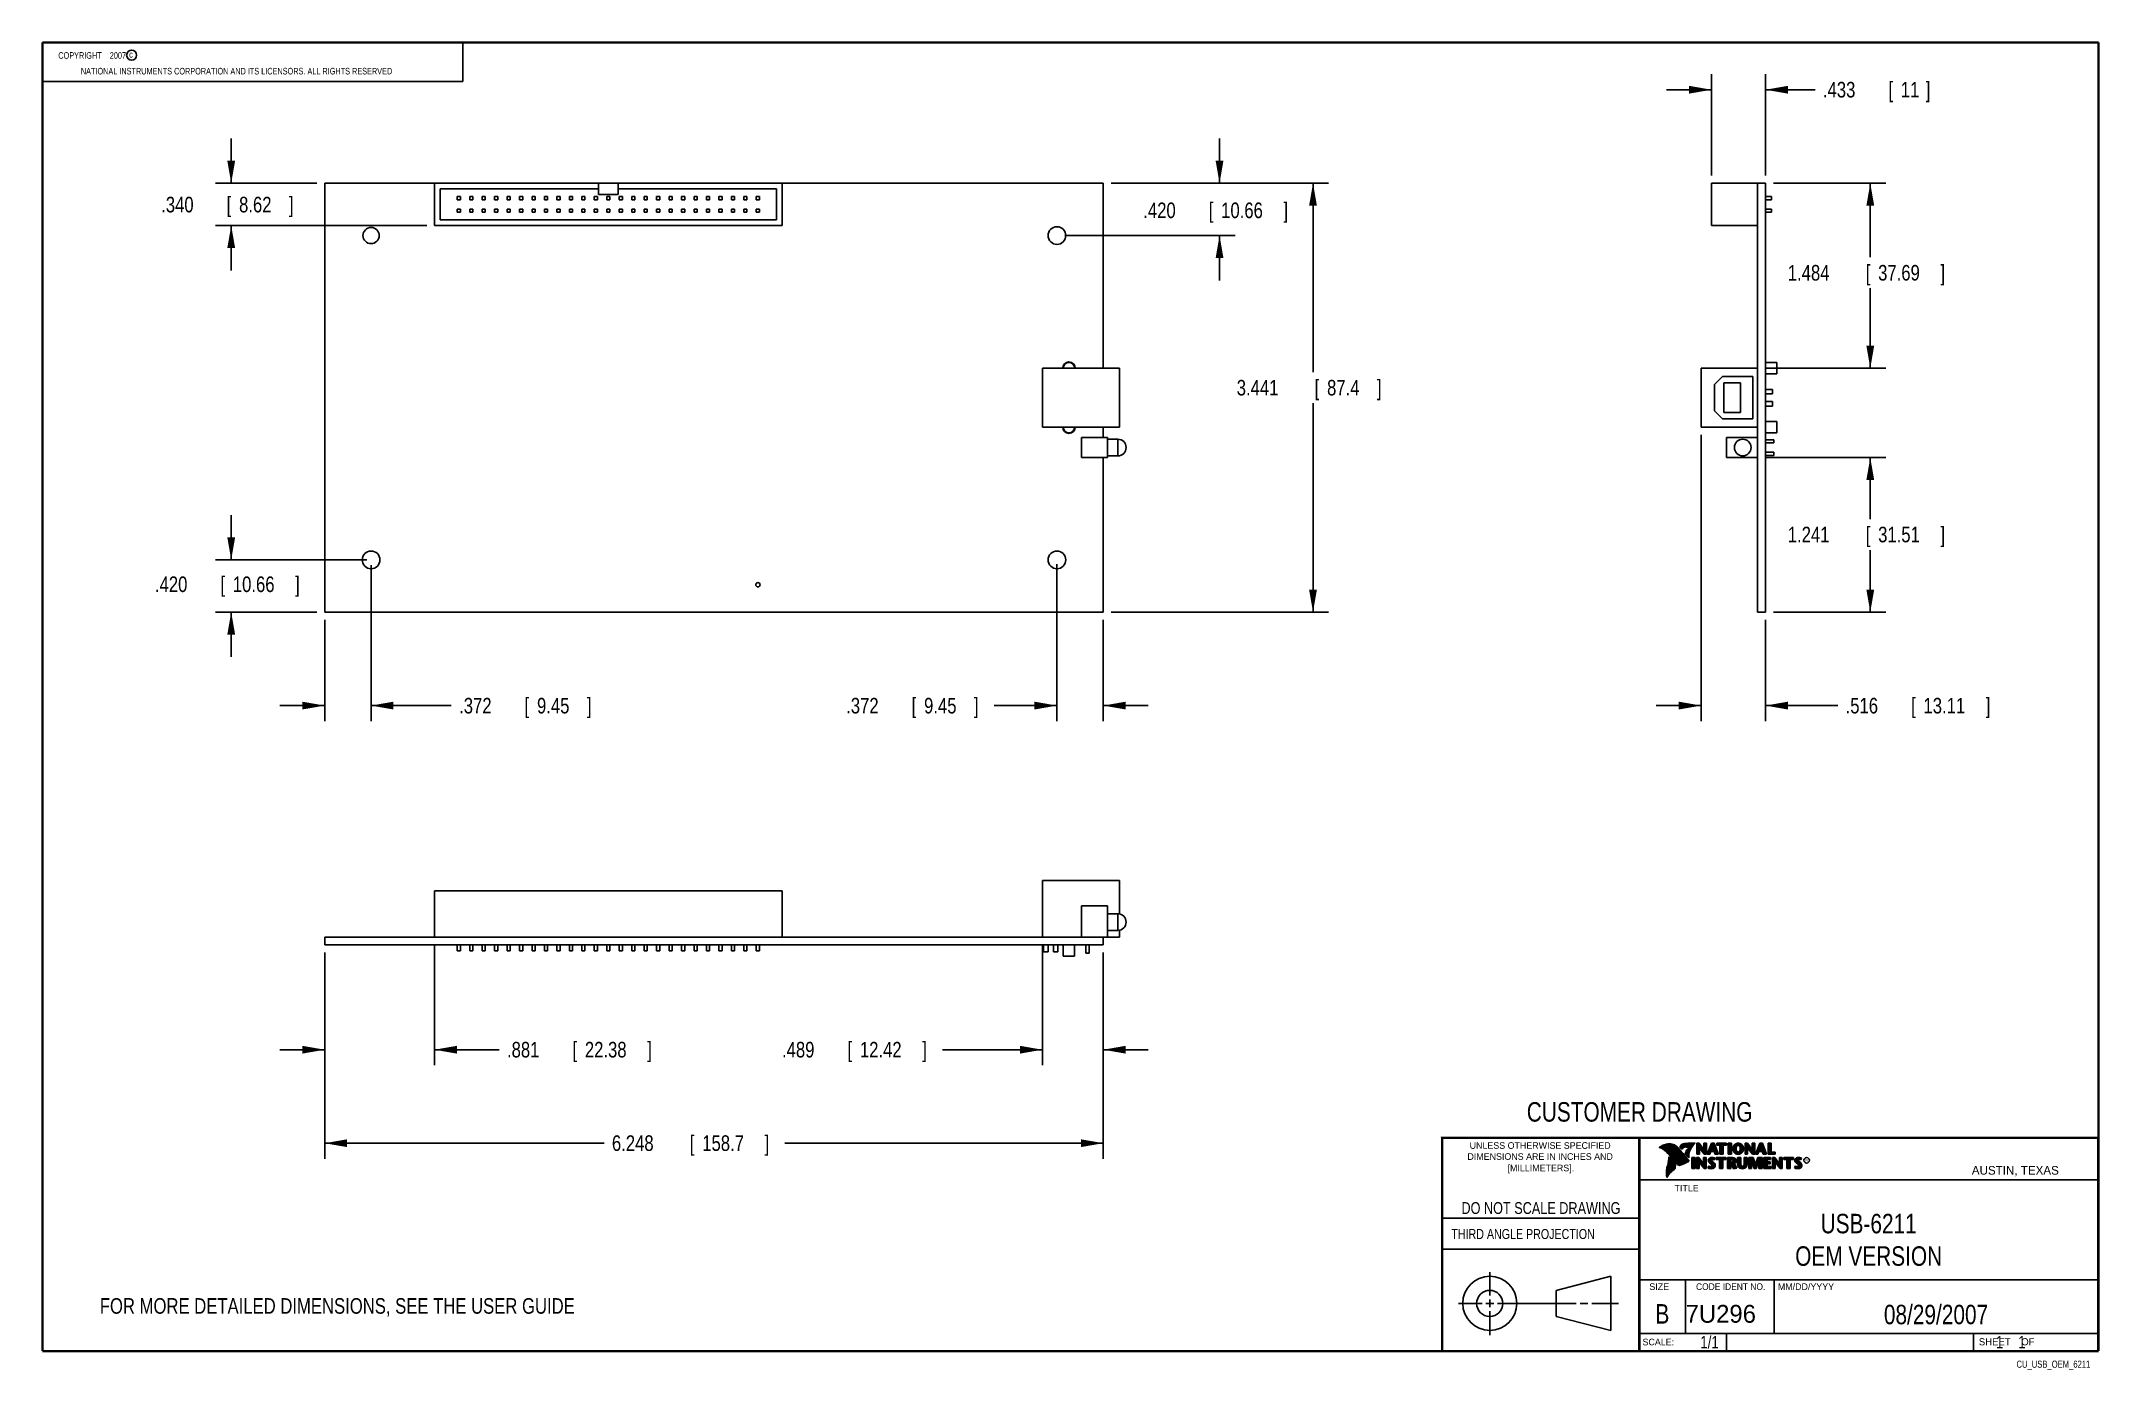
# Model space of a CAD drawing. Header units: inches. Extents: x 0.2 to 16.8, y 0.1 to 10.8.
import ezdxf
from ezdxf.enums import TextEntityAlignment as Align

# ---------------------------------------------------------------- set-up
doc = ezdxf.new("R2010")
doc.units = ezdxf.units.IN
doc.header["$LTSCALE"] = 0.935
doc.header["$MEASUREMENT"] = 0
doc.layers.get('0').update_dxf_attribs({"linetype": 'CONTINUOUS'})
doc.layers.add('DETAIL', color=7, linetype='CONTINUOUS')
doc.layers.add('DIMENSIONS', color=7, linetype='CONTINUOUS')
doc.styles.get("Standard").update_dxf_attribs({"font": 'txt', "width": 0.8})
doc.dimstyles.new('DIMSTYLE_1', dxfattribs={"dimtxt": 0.125, "dimasz": 0.18, "dimexe": 0.18, "dimexo": 0.0625, "dimgap": 0.09, "dimtad": 0, "dimtih": 1, "dimtoh": 1, "dimdec": 3, "dimzin": 4, "dimdsep": 46, "dimtxsty": 'STANDARD', "dimblk": '_FILLED', "dimblk1": '_FILLED', "dimblk2": '_FILLED', "dimcen": 0.09, "dimadec": 0, "dimazin": 0, "dimtp": 0.01, "dimtm": 0.01, "dimtfac": 1, "dimtdec": 3, "dimtofl": 0, "dimtmove": 0, "dimatfit": 3, "dimldrblk": '_FILLED', "dimfxl": 1, "dimtolj": 1, "dimtzin": 4, "dimarcsym": 0})

msp = doc.modelspace()

# ---------------------------------------------------------------- texts
at = {"color": 2, "linetype": 'CONTINUOUS', "width": 0.8}
for s, height, p in [('c', 0.053, (0.946, 10.6363)), ('NATIONAL INSTRUMENTS CORPORATION AND ITS LICENSORS. ALL RIGHTS RESERVED', 0.053, (0.5583, 10.5016)), ('THIRD ANGLE PROJECTION', 0.08, (11.5564, 1.1584))]:
    msp.add_text(s, height=height, dxfattribs=at).set_placement(p)
at = {"color": 7, "linetype": 'CONTINUOUS', "width": 0.8}
for s, height, p in [('CUSTOMER DRAWING', 0.15625, (13.0668, 2.1001)), ('DO NOT SCALE DRAWING', 0.095, (12.2754, 1.3592)), ('B', 0.1562, (13.2497, 0.4798))]:
    msp.add_text(s, height=height, dxfattribs=at).set_placement(p, align=Align.CENTER)
at = {"color": 2, "linetype": 'CONTINUOUS'}
for s, p in [('DIMENSIONS ARE IN INCHES AND', (12.2688, 1.7933)), ('UNLESS OTHERWISE SPECIFIED', (12.2688, 1.8819)), ('[MILLIMETERS].', (12.2746, 1.7015))]:
    msp.add_text(s, height=0.053254, dxfattribs=at).set_placement(p, align=Align.CENTER)
for s, height, p in [('R', 0.0217, (14.3971, 1.7782)), ('AUSTIN, TEXAS', 0.069617, (15.7327, 1.6745)), ('TITLE', 0.05325, (13.3474, 1.5397)), ('SIZE', 0.05325, (13.1451, 0.7494)), ('MM/DD/YYYY', 0.05325, (14.1765, 0.7494)), ('SCALE:', 0.05325, (13.0904, 0.3053)), ('SHEET    OF', 0.057262, (15.7892, 0.3052))]:
    msp.add_text(s, height=height, dxfattribs=at).set_placement(p)
at = {"color": 2, "linetype": 'CONTINUOUS', "width": 0.95}
msp.add_text('CODE IDENT NO.', height=0.053254, dxfattribs=at).set_placement((13.7978, 0.7494), align=Align.CENTER)
at = {"color": 7, "linetype": 'CONTINUOUS'}
msp.add_text('7U296', height=0.14316, dxfattribs=at).set_placement((13.4363, 0.4866))
at = {"color": 7, "linetype": 'CONTINUOUS', "width": 0.8}
msp.add_text('1/1', height=0.1, dxfattribs=at).set_placement((13.7025, 0.2805), align=Align.RIGHT)
at = {"color": 2, "linetype": 'CONTINUOUS', "width": 0.8}
msp.add_text('CU_USB_OEM_6211', height=0.057262, dxfattribs=at).set_placement((16.6837, 0.1254), align=Align.RIGHT)
at = {"color": 2, "linetype": 'CONTINUOUS', "insert": (0.3125, 10.6805), "char_height": 0.053, "width": 0.8904, "attachment_point": 1}
msp.add_mtext('    COPYRIGHT    2007', dxfattribs=at)
at = {"color": 7, "linetype": 'CONTINUOUS'}
for s, insert, char_height, width, attachment_point in [('USB-6211\\POEM VERSION', (14.9051, 1.3603), 0.15625, 1.375, 2), ('08/29/2007 ', (15.4455, 0.6307), 0.15625, 1.375, 2), ('    1    1', (15.8075, 0.3805), 0.1, 0.8, 1)]:
    msp.add_mtext(s, dxfattribs=dict(at, insert=insert, char_height=char_height, width=width, attachment_point=attachment_point))
at = {"layer": 'DETAIL', "color": 2, "linetype": 'CONTINUOUS', "width": 0.8}
msp.add_text('FOR MORE DETAILED DIMENSIONS, SEE THE USER GUIDE', height=0.125, dxfattribs=at).set_placement((0.7105, 0.5589))

# ---------------------------------------------------------------- blocks, each defined once
blk = doc.blocks.new('_FILLED')
at = {"color": 0, "linetype": 'BYBLOCK'}
blk.add_solid([(0, 0), (-1, 0.174), (-1, -0.174)], dxfattribs=at)
blk = doc.blocks.new('*D0')
at = {"layer": 'DIMENSIONS', "color": 2, "linetype": 'CONTINUOUS'}
for p, q in [((14.141, 9.629), (15.043, 9.629)), ((14.918, 9.629), (14.918, 9.036)), ((14.918, 8.145), (14.918, 8.786)), ((14.077, 8.145), (15.043, 8.145))]:
    blk.add_line(p, q, dxfattribs=at)
at = {"layer": 'DIMENSIONS', "color": 2, "linetype": 'CONTINUOUS', "xscale": 0.18, "yscale": 0.18, "zscale": 0.18}
for p, rotation in [((14.918, 9.629), 90), ((14.918, 8.145), 270)]:
    blk.add_blockref('_FILLED', p, dxfattribs=dict(at, rotation=rotation))
at = {"layer": 'DIMENSIONS', "color": 2, "linetype": 'CONTINUOUS', "width": 0.8}
for s, p in [('1.484', (14.256, 8.848)), ('[', (14.881, 8.848)), ('37.69', (14.981, 8.848)), (']', (15.481, 8.848))]:
    blk.add_text(s, height=0.125, dxfattribs=at).set_placement(p)
blk = doc.blocks.new('*D1')
at = {"layer": 'DIMENSIONS', "color": 2, "linetype": 'CONTINUOUS'}
for p, q in [((14.077, 7.428), (15.043, 7.428)), ((14.918, 7.428), (14.918, 6.935)), ((14.918, 6.188), (14.918, 6.685)), ((14.14, 6.188), (15.043, 6.188))]:
    blk.add_line(p, q, dxfattribs=at)
at = {"layer": 'DIMENSIONS', "color": 2, "linetype": 'CONTINUOUS', "xscale": 0.18, "yscale": 0.18, "zscale": 0.18}
for p, rotation in [((14.918, 7.428), 90), ((14.918, 6.188), 270)]:
    blk.add_blockref('_FILLED', p, dxfattribs=dict(at, rotation=rotation))
at = {"layer": 'DIMENSIONS', "color": 2, "linetype": 'CONTINUOUS', "width": 0.8}
for s, p in [('1.241', (14.256, 6.748)), ('[', (14.881, 6.748)), ('31.51', (14.981, 6.748)), (']', (15.481, 6.748))]:
    blk.add_text(s, height=0.125, dxfattribs=at).set_placement(p)
blk = doc.blocks.new('*D2')
at = {"layer": 'DIMENSIONS', "color": 2, "linetype": 'CONTINUOUS'}
for p, q in [((13.644, 9.692), (13.644, 10.504)), ((14.077, 9.691), (14.077, 10.504)), ((13.644, 10.379), (13.284, 10.379)), ((14.077, 10.379), (14.475, 10.379))]:
    blk.add_line(p, q, dxfattribs=at)
at = {"layer": 'DIMENSIONS', "color": 2, "linetype": 'CONTINUOUS', "xscale": 0.18, "yscale": 0.18, "zscale": 0.18}
blk.add_blockref('_FILLED', (13.644, 10.379), dxfattribs=at)
at = {"layer": 'DIMENSIONS', "color": 2, "linetype": 'CONTINUOUS', "xscale": 0.18, "yscale": 0.18, "zscale": 0.18, "rotation": 180}
blk.add_blockref('_FILLED', (14.077, 10.379), dxfattribs=at)
at = {"layer": 'DIMENSIONS', "color": 2, "linetype": 'CONTINUOUS', "width": 0.8}
for s, p in [('.433', (14.538, 10.317)), ('[', (15.063, 10.317)), ('11', (15.163, 10.317)), (']', (15.363, 10.317))]:
    blk.add_text(s, height=0.125, dxfattribs=at).set_placement(p)
blk = doc.blocks.new('*D3')
at = {"layer": 'DIMENSIONS', "color": 2, "linetype": 'CONTINUOUS'}
for p, q in [((13.561, 7.609), (13.561, 5.313)), ((14.077, 6.125), (14.077, 5.313)), ((13.561, 5.438), (13.201, 5.438)), ((14.077, 5.438), (14.658, 5.438))]:
    blk.add_line(p, q, dxfattribs=at)
at = {"layer": 'DIMENSIONS', "color": 2, "linetype": 'CONTINUOUS', "xscale": 0.18, "yscale": 0.18, "zscale": 0.18}
blk.add_blockref('_FILLED', (13.561, 5.438), dxfattribs=at)
at = {"layer": 'DIMENSIONS', "color": 2, "linetype": 'CONTINUOUS', "xscale": 0.18, "yscale": 0.18, "zscale": 0.18, "rotation": 180}
blk.add_blockref('_FILLED', (14.077, 5.438), dxfattribs=at)
at = {"layer": 'DIMENSIONS', "color": 2, "linetype": 'CONTINUOUS', "width": 0.8}
for s, p in [('.516', (14.72, 5.375)), ('[', (15.245, 5.375)), ('13.11', (15.345, 5.375)), (']', (15.845, 5.375))]:
    blk.add_text(s, height=0.125, dxfattribs=at).set_placement(p)
blk = doc.blocks.new('*D4')
at = {"layer": 'DIMENSIONS', "color": 2, "linetype": 'CONTINUOUS'}
for p, q in [((3.396, 3.519), (3.396, 2.552)), ((2.515, 3.456), (2.515, 2.552)), ((2.515, 2.677), (2.155, 2.677)), ((3.396, 2.677), (3.916, 2.677))]:
    blk.add_line(p, q, dxfattribs=at)
at = {"layer": 'DIMENSIONS', "color": 2, "linetype": 'CONTINUOUS', "xscale": 0.18, "yscale": 0.18, "zscale": 0.18}
blk.add_blockref('_FILLED', (2.515, 2.677), dxfattribs=at)
at = {"layer": 'DIMENSIONS', "color": 2, "linetype": 'CONTINUOUS', "xscale": 0.18, "yscale": 0.18, "zscale": 0.18, "rotation": 180}
blk.add_blockref('_FILLED', (3.396, 2.677), dxfattribs=at)
at = {"layer": 'DIMENSIONS', "color": 2, "linetype": 'CONTINUOUS', "width": 0.8}
for s, p in [('.881', (3.978, 2.615)), ('[', (4.503, 2.615)), ('22.38', (4.603, 2.615)), (']', (5.103, 2.615))]:
    blk.add_text(s, height=0.125, dxfattribs=at).set_placement(p)
blk = doc.blocks.new('*D5')
at = {"layer": 'DIMENSIONS', "color": 2, "linetype": 'CONTINUOUS'}
for p, q in [((8.274, 3.519), (8.274, 2.552)), ((8.763, 3.456), (8.763, 2.552)), ((8.274, 2.677), (7.473, 2.677)), ((8.763, 2.677), (9.123, 2.677))]:
    blk.add_line(p, q, dxfattribs=at)
at = {"layer": 'DIMENSIONS', "color": 2, "linetype": 'CONTINUOUS', "xscale": 0.18, "yscale": 0.18, "zscale": 0.18}
blk.add_blockref('_FILLED', (8.274, 2.677), dxfattribs=at)
at = {"layer": 'DIMENSIONS', "color": 2, "linetype": 'CONTINUOUS', "xscale": 0.18, "yscale": 0.18, "zscale": 0.18, "rotation": 180}
blk.add_blockref('_FILLED', (8.763, 2.677), dxfattribs=at)
at = {"layer": 'DIMENSIONS', "color": 2, "linetype": 'CONTINUOUS', "width": 0.8}
for s, p in [('.489', (6.185, 2.615)), ('[', (6.71, 2.615)), ('12.42', (6.81, 2.615)), (']', (7.31, 2.615))]:
    blk.add_text(s, height=0.125, dxfattribs=at).set_placement(p)
blk = doc.blocks.new('*D6')
at = {"layer": 'DIMENSIONS', "color": 2, "linetype": 'CONTINUOUS'}
for p, q in [((2.887, 6.564), (2.887, 5.313)), ((2.515, 6.125), (2.515, 5.313)), ((2.515, 5.438), (2.155, 5.438)), ((2.887, 5.438), (3.531, 5.438))]:
    blk.add_line(p, q, dxfattribs=at)
at = {"layer": 'DIMENSIONS', "color": 2, "linetype": 'CONTINUOUS', "xscale": 0.18, "yscale": 0.18, "zscale": 0.18}
blk.add_blockref('_FILLED', (2.515, 5.438), dxfattribs=at)
at = {"layer": 'DIMENSIONS', "color": 2, "linetype": 'CONTINUOUS', "xscale": 0.18, "yscale": 0.18, "zscale": 0.18, "rotation": 180}
blk.add_blockref('_FILLED', (2.887, 5.438), dxfattribs=at)
at = {"layer": 'DIMENSIONS', "color": 2, "linetype": 'CONTINUOUS', "width": 0.8}
for s, p in [('.372', (3.594, 5.375)), ('[', (4.119, 5.375)), ('9.45', (4.219, 5.375)), (']', (4.619, 5.375))]:
    blk.add_text(s, height=0.125, dxfattribs=at).set_placement(p)
blk = doc.blocks.new('*D7')
at = {"layer": 'DIMENSIONS', "color": 2, "linetype": 'CONTINUOUS'}
for p, q in [((8.391, 6.572), (8.391, 5.313)), ((8.763, 6.125), (8.763, 5.313)), ((8.391, 5.438), (7.887, 5.438)), ((8.763, 5.438), (9.123, 5.438))]:
    blk.add_line(p, q, dxfattribs=at)
at = {"layer": 'DIMENSIONS', "color": 2, "linetype": 'CONTINUOUS', "xscale": 0.18, "yscale": 0.18, "zscale": 0.18}
blk.add_blockref('_FILLED', (8.391, 5.438), dxfattribs=at)
at = {"layer": 'DIMENSIONS', "color": 2, "linetype": 'CONTINUOUS', "xscale": 0.18, "yscale": 0.18, "zscale": 0.18, "rotation": 180}
blk.add_blockref('_FILLED', (8.763, 5.438), dxfattribs=at)
at = {"layer": 'DIMENSIONS', "color": 2, "linetype": 'CONTINUOUS', "width": 0.8}
for s, p in [('.372', (6.7, 5.375)), ('[', (7.225, 5.375)), ('9.45', (7.325, 5.375)), (']', (7.725, 5.375))]:
    blk.add_text(s, height=0.125, dxfattribs=at).set_placement(p)
blk = doc.blocks.new('*D8')
at = {"layer": 'DIMENSIONS', "color": 2, "linetype": 'CONTINUOUS'}
for p, q in [((1.765, 6.607), (1.765, 6.967)), ((2.854, 6.607), (1.64, 6.607)), ((2.453, 6.188), (1.64, 6.188)), ((1.765, 6.188), (1.765, 5.828))]:
    blk.add_line(p, q, dxfattribs=at)
at = {"layer": 'DIMENSIONS', "color": 2, "linetype": 'CONTINUOUS', "xscale": 0.18, "yscale": 0.18, "zscale": 0.18}
for p, rotation in [((1.765, 6.607), 270), ((1.765, 6.188), 90)]:
    blk.add_blockref('_FILLED', p, dxfattribs=dict(at, rotation=rotation))
at = {"layer": 'DIMENSIONS', "color": 2, "linetype": 'CONTINUOUS', "width": 0.8}
for s, p in [('.420', (1.153, 6.349)), ('[', (1.678, 6.349)), ('10.66', (1.778, 6.349)), (']', (2.278, 6.349))]:
    blk.add_text(s, height=0.125, dxfattribs=at).set_placement(p)
blk = doc.blocks.new('*D9')
at = {"layer": 'DIMENSIONS', "color": 2, "linetype": 'CONTINUOUS'}
for p, q in [((9.696, 9.629), (9.696, 9.989)), ((8.826, 9.629), (9.821, 9.629)), ((8.454, 9.209), (9.821, 9.209)), ((9.696, 9.209), (9.696, 8.849))]:
    blk.add_line(p, q, dxfattribs=at)
at = {"layer": 'DIMENSIONS', "color": 2, "linetype": 'CONTINUOUS', "xscale": 0.18, "yscale": 0.18, "zscale": 0.18}
for p, rotation in [((9.696, 9.629), 270), ((9.696, 9.209), 90)]:
    blk.add_blockref('_FILLED', p, dxfattribs=dict(at, rotation=rotation))
at = {"layer": 'DIMENSIONS', "color": 2, "linetype": 'CONTINUOUS', "width": 0.8}
for s, p in [('.420', (9.084, 9.349)), ('[', (9.609, 9.349)), ('10.66', (9.709, 9.349)), (']', (10.209, 9.349))]:
    blk.add_text(s, height=0.125, dxfattribs=at).set_placement(p)
blk = doc.blocks.new('*D10')
at = {"layer": 'DIMENSIONS', "color": 2, "linetype": 'CONTINUOUS'}
for p, q in [((1.765, 9.629), (1.765, 9.989)), ((2.453, 9.629), (1.64, 9.629)), ((3.334, 9.289), (1.64, 9.289)), ((1.765, 9.289), (1.765, 8.929))]:
    blk.add_line(p, q, dxfattribs=at)
at = {"layer": 'DIMENSIONS', "color": 2, "linetype": 'CONTINUOUS', "xscale": 0.18, "yscale": 0.18, "zscale": 0.18}
for p, rotation in [((1.765, 9.629), 270), ((1.765, 9.289), 90)]:
    blk.add_blockref('_FILLED', p, dxfattribs=dict(at, rotation=rotation))
at = {"layer": 'DIMENSIONS', "color": 2, "linetype": 'CONTINUOUS', "width": 0.8}
for s, p in [('.340', (1.203, 9.395)), ('[', (1.728, 9.395)), ('8.62', (1.828, 9.395)), (']', (2.228, 9.395))]:
    blk.add_text(s, height=0.125, dxfattribs=at).set_placement(p)
blk = doc.blocks.new('*D11')
at = {"layer": 'DIMENSIONS', "color": 2, "linetype": 'CONTINUOUS'}
for p, q in [((2.515, 3.456), (2.515, 1.802)), ((8.763, 3.456), (8.763, 1.802)), ((2.515, 1.927), (4.758, 1.927)), ((8.763, 1.927), (6.208, 1.927))]:
    blk.add_line(p, q, dxfattribs=at)
at = {"layer": 'DIMENSIONS', "color": 2, "linetype": 'CONTINUOUS', "xscale": 0.18, "yscale": 0.18, "zscale": 0.18, "rotation": 180}
blk.add_blockref('_FILLED', (2.515, 1.927), dxfattribs=at)
at = {"layer": 'DIMENSIONS', "color": 2, "linetype": 'CONTINUOUS', "xscale": 0.18, "yscale": 0.18, "zscale": 0.18}
blk.add_blockref('_FILLED', (8.763, 1.927), dxfattribs=at)
at = {"layer": 'DIMENSIONS', "color": 2, "linetype": 'CONTINUOUS', "width": 0.8}
for s, p in [('6.248', (4.82, 1.865)), ('[', (5.445, 1.865)), ('158.7', (5.545, 1.865)), (']', (6.045, 1.865))]:
    blk.add_text(s, height=0.125, dxfattribs=at).set_placement(p)
blk = doc.blocks.new('*D12')
at = {"layer": 'DIMENSIONS', "color": 2, "linetype": 'CONTINUOUS'}
for p, q in [((8.826, 9.629), (10.571, 9.629)), ((10.446, 9.629), (10.446, 8.114)), ((10.446, 6.188), (10.446, 7.864)), ((8.826, 6.188), (10.571, 6.188))]:
    blk.add_line(p, q, dxfattribs=at)
at = {"layer": 'DIMENSIONS', "color": 2, "linetype": 'CONTINUOUS', "xscale": 0.18, "yscale": 0.18, "zscale": 0.18}
for p, rotation in [((10.446, 9.629), 90), ((10.446, 6.188), 270)]:
    blk.add_blockref('_FILLED', p, dxfattribs=dict(at, rotation=rotation))
at = {"layer": 'DIMENSIONS', "color": 2, "linetype": 'CONTINUOUS', "width": 0.8}
for s, p in [('3.441', (9.834, 7.926)), ('[', (10.459, 7.926)), ('87.4', (10.559, 7.926)), (']', (10.959, 7.926))]:
    blk.add_text(s, height=0.125, dxfattribs=at).set_placement(p)

# ---------------------------------------------------------------- dimensions: what is measured, and where the dimension line sits
at = {"layer": 'DIMENSIONS', "color": 2, "linetype": 'CONTINUOUS'}
for base, p1, p2, angle, picture, middle in [((13.6442, 10.3792), (14.0772, 9.6912), (13.6442, 9.6917), 180, '*D2', (15.0001, 10.3792)), ((1.7654170539, 9.2892367912), (2.4529170539, 9.6287367912), (3.3339170539, 9.2892367912), 270, '*D10', (1.7654170539, 9.4570035964)), ((9.6964170539, 9.2092367912), (8.8259170539, 9.6287367912), (8.4539170539, 9.2092367912), 270, '*D9', (9.6964170539, 9.4116664968)), ((10.4464, 9.6287), (8.8259, 6.1877), (8.8259, 9.6287), 90, '*D12', (10.4464, 7.9889)), ((14.9182, 8.1452), (14.1411, 9.6292), (14.0767, 8.1452), 270, '*D0', (14.9182, 8.9109)), ((13.5612, 5.4377), (14.0772, 6.1252), (13.5612, 7.6087), 180, '*D3', (15.3327, 5.4377)), ((14.9181703617, 6.1877367912), (14.0766703617, 7.4282367912), (14.1396703617, 6.1877367912), 270, '*D1', (14.9181703617, 6.8103746241)), ((1.7654170539, 6.6072367912), (2.4529170539, 6.1877367912), (2.8536011039, 6.6072367912), 90, '*D8', (1.7654170539, 6.4119349682)), ((8.3914, 5.4377), (8.7634, 6.1252), (8.3914, 6.5721), 180, '*D7', (7.2623, 5.4377)), ((2.5154, 2.6773), (3.3964, 3.5188), (2.5154, 3.4558), 180, '*D4', (4.5909, 2.6773)), ((2.5154, 1.9273), (8.7634, 3.4558), (2.5154, 3.4558), 180, '*D11', (5.4828, 1.9273))]:
    dim = msp.add_linear_dim(base=base, p1=p1, p2=p2, angle=angle, dimstyle='DIMSTYLE_1', dxfattribs=at)
    dim.commit()
    dim.dimension.update_dxf_attribs({"geometry": picture, "text_midpoint": middle, "dimtype": 160})
for base, p1, p2, picture, middle in [((2.8874, 5.4377), (2.5154, 6.1252), (2.8874, 6.5643), '*D6', (4.1563, 5.4377)), ((8.7634, 2.6773), (8.2744, 3.5188), (8.7634, 3.4558), '*D5', (6.7976, 2.6773))]:
    dim = msp.add_linear_dim(base=base, p1=p1, p2=p2, dimstyle='DIMSTYLE_1', dxfattribs=at)
    dim.commit()
    dim.dimension.update_dxf_attribs({"geometry": picture, "text_midpoint": middle, "dimtype": 160})

# ---------------------------------------------------------------- linework, layer by layer
at = {"color": 2, "linetype": 'CONTINUOUS'}
for p, q in [((0.25, 10.7586), (3.625, 10.7586)), ((0.25, 10.7586), (0.25, 10.4456)), ((3.625, 10.7586), (3.625, 10.4456)), ((0.25, 10.4456), (3.625, 10.4456)), ((13.0652, 1.9695), (16.745, 1.9695)), ((13.0652, 1.9695), (13.0652, 0.2605)), ((13.2311, 1.8934), (13.2311, 1.8949)), ((13.2347, 1.8921), (13.2347, 1.8972)), ((13.2382, 1.8907), (13.2382, 1.8994)), ((13.2418, 1.8892), (13.2418, 1.9015)), ((13.2453, 1.8876), (13.2453, 1.9035)), ((13.2489, 1.8858), (13.2489, 1.9054)), ((13.2524, 1.8839), (13.2524, 1.9069)), ((13.256, 1.8818), (13.256, 1.9084)), ((13.2596, 1.8796), (13.2596, 1.9098)), ((13.2631, 1.8772), (13.2631, 1.9111)), ((13.2667, 1.8747), (13.2667, 1.9124)), ((13.2702, 1.872), (13.2702, 1.9135)), ((13.2738, 1.869), (13.2738, 1.9146)), ((13.2773, 1.8658), (13.2773, 1.9155)), ((13.2809, 1.8624), (13.2809, 1.9164)), ((13.2844, 1.8587), (13.2844, 1.9173)), ((13.288, 1.8549), (13.288, 1.9181)), ((13.2915, 1.851), (13.2915, 1.9188)), ((13.2951, 1.8471), (13.2951, 1.9194)), ((13.2987, 1.8431), (13.2987, 1.9198)), ((13.3022, 1.8391), (13.3022, 1.92)), ((13.3058, 1.8351), (13.3058, 1.9201)), ((13.3093, 1.8311), (13.3093, 1.9201)), ((13.3129, 1.827), (13.3129, 1.9199)), ((13.3164, 1.8229), (13.3164, 1.9196)), ((13.32, 1.8188), (13.32, 1.9192)), ((13.3235, 1.8146), (13.3235, 1.9186)), ((13.3271, 1.8104), (13.3271, 1.9179)), ((13.3306, 1.8062), (13.3306, 1.9172)), ((13.3342, 1.802), (13.3342, 1.9163)), ((13.3378, 1.7978), (13.3378, 1.9151)), ((13.3413, 1.7937), (13.3413, 1.9138)), ((13.3449, 1.7897), (13.3449, 1.9122)), ((13.3484, 1.7856), (13.3484, 1.9103)), ((13.352, 1.7817), (13.352, 1.9081)), ((13.3555, 1.7778), (13.3555, 1.9055)), ((13.3591, 1.7739), (13.3591, 1.9026)), ((13.3626, 1.7701), (13.3626, 1.8991)), ((13.3662, 1.7663), (13.3662, 1.8952)), ((13.3697, 1.7625), (13.3697, 1.8915)), ((13.3733, 1.7588), (13.3733, 1.8878)), ((13.3769, 1.7556), (13.3769, 1.8841)), ((13.3804, 1.7529), (13.3804, 1.8803)), ((13.384, 1.7512), (13.384, 1.8766)), ((13.3875, 1.7509), (13.3875, 1.8728)), ((13.4022, 1.878), (13.3901, 1.8922)), ((13.3911, 1.7518), (13.3911, 1.8691)), ((13.4029, 1.881), (13.3927, 1.893)), ((13.3946, 1.8908), (13.3946, 1.8999)), ((13.3946, 1.7533), (13.3946, 1.8653)), ((13.3982, 1.8866), (13.3982, 1.9062)), ((13.3982, 1.7548), (13.3982, 1.8615)), ((13.4017, 1.8824), (13.4017, 1.9101)), ((13.4017, 1.7563), (13.4017, 1.8574)), ((13.4053, 1.8823), (13.4053, 1.9129)), ((13.4053, 1.7578), (13.4053, 1.8531)), ((13.4088, 1.8844), (13.4088, 1.915)), ((13.4088, 1.7593), (13.4088, 1.8488)), ((13.4124, 1.887), (13.4124, 1.9167)), ((13.4124, 1.7609), (13.4124, 1.8445)), ((13.4159, 1.89), (13.4159, 1.9182)), ((13.4159, 1.7625), (13.4159, 1.8402)), ((13.4195, 1.8937), (13.4195, 1.9193)), ((13.4195, 1.7641), (13.4195, 1.8359)), ((13.4231, 1.8964), (13.4231, 1.9203)), ((13.4231, 1.7657), (13.4231, 1.8316)), ((13.4266, 1.8982), (13.4266, 1.9209)), ((13.4266, 1.7674), (13.4266, 1.8273)), ((13.4302, 1.8995), (13.4302, 1.9214)), ((13.4302, 1.7691), (13.4302, 1.823)), ((13.4414, 1.8328), (13.4319, 1.8437)), ((13.4337, 1.8997), (13.4337, 1.922)), ((13.4337, 1.7708), (13.4337, 1.8187)), ((13.4433, 1.8344), (13.4349, 1.844)), ((13.4373, 1.8991), (13.4373, 1.9224)), ((13.4373, 1.8413), (13.4373, 1.8491)), ((13.4408, 1.898), (13.4408, 1.9228)), ((13.4408, 1.8372), (13.4408, 1.8572)), ((13.4444, 1.8972), (13.4444, 1.9231)), ((13.4444, 1.8331), (13.4444, 1.8665)), ((13.4479, 1.8969), (13.4479, 1.9234)), ((13.4479, 1.8288), (13.4479, 1.873)), ((13.4515, 1.8966), (13.4515, 1.9236)), ((13.4515, 1.8247), (13.4515, 1.8764)), ((13.4529, 1.9261), (13.5132, 1.9271)), ((13.453, 1.9236), (13.5067, 1.9245)), ((13.455, 1.8965), (13.455, 1.9237)), ((13.455, 1.8207), (13.455, 1.878)), ((13.4586, 1.8964), (13.4586, 1.9237)), ((13.4586, 1.8303), (13.4586, 1.879)), ((13.4622, 1.8957), (13.4622, 1.9238)), ((13.4622, 1.8535), (13.4622, 1.8795)), ((13.4657, 1.8935), (13.4657, 1.9238)), ((13.4657, 1.8636), (13.4657, 1.8798)), ((13.4693, 1.872), (13.4693, 1.9239)), ((13.4728, 1.8794), (13.4728, 1.9239)), ((13.4764, 1.8859), (13.4764, 1.924)), ((13.4799, 1.8919), (13.4799, 1.924)), ((13.4835, 1.8973), (13.4835, 1.9241)), ((13.487, 1.9023), (13.487, 1.9242)), ((13.4906, 1.9069), (13.4906, 1.9242)), ((13.4941, 1.9112), (13.4941, 1.9243)), ((13.4977, 1.9153), (13.4977, 1.9243)), ((13.5013, 1.9191), (13.5013, 1.9244)), ((13.5261, 1.9263), (13.5451, 1.9263)), ((13.5261, 1.839), (13.5261, 1.9263)), ((13.5466, 1.839), (13.5261, 1.839)), ((13.5286, 1.9237), (13.5439, 1.9237)), ((13.5286, 1.8415), (13.5286, 1.9237)), ((13.5441, 1.8415), (13.5286, 1.8415)), ((13.5332, 1.8415), (13.5332, 1.9237)), ((13.5367, 1.8415), (13.5367, 1.9237)), ((13.5402, 1.8415), (13.5402, 1.9237)), ((13.5441, 1.8976), (13.5437, 1.9237)), ((13.5439, 1.9237), (13.5854, 1.869)), ((13.5873, 1.8415), (13.5441, 1.8976)), ((13.5441, 1.8976), (13.5441, 1.8415)), ((13.5451, 1.9263), (13.5829, 1.8765)), ((13.586, 1.839), (13.5466, 1.8902)), ((13.5466, 1.8902), (13.5466, 1.839)), ((13.5471, 1.8936), (13.5471, 1.9194)), ((13.5506, 1.8891), (13.5506, 1.9149)), ((13.5541, 1.8846), (13.5541, 1.9103)), ((13.5576, 1.8801), (13.5576, 1.9057)), ((13.561, 1.8756), (13.561, 1.9011)), ((13.5645, 1.8711), (13.5645, 1.8965)), ((13.568, 1.8665), (13.568, 1.8919)), ((13.5715, 1.862), (13.5715, 1.8874)), ((13.575, 1.8575), (13.575, 1.8828)), ((13.5784, 1.853), (13.5784, 1.8782)), ((13.5819, 1.8485), (13.5819, 1.8736)), ((13.5829, 1.9263), (13.6036, 1.9263)), ((13.5829, 1.8765), (13.5829, 1.9263)), ((13.5854, 1.9237), (13.6011, 1.9237)), ((13.5854, 1.869), (13.5854, 1.9237)), ((13.5854, 1.844), (13.5854, 1.869)), ((13.6036, 1.839), (13.586, 1.839)), ((13.6011, 1.8415), (13.5873, 1.8415)), ((13.5889, 1.8415), (13.5889, 1.9237)), ((13.5923, 1.8415), (13.5923, 1.9237)), ((13.5958, 1.8415), (13.5958, 1.9237)), ((13.5993, 1.8415), (13.5993, 1.9237)), ((13.6011, 1.9237), (13.6011, 1.8415)), ((13.6036, 1.9263), (13.6036, 1.839)), ((13.6088, 1.839), (13.6444, 1.9262)), ((13.6294, 1.839), (13.6088, 1.839)), ((13.6125, 1.8415), (13.6461, 1.9237)), ((13.6277, 1.8415), (13.6125, 1.8415)), ((13.6167, 1.8415), (13.6167, 1.8516)), ((13.6201, 1.8415), (13.6201, 1.8601)), ((13.6236, 1.8415), (13.6236, 1.8686)), ((13.6271, 1.8415), (13.6271, 1.8771)), ((13.6361, 1.8623), (13.6277, 1.8415)), ((13.6378, 1.8598), (13.6294, 1.839)), ((13.6306, 1.8486), (13.6306, 1.8857)), ((13.634, 1.8573), (13.634, 1.8942)), ((13.6665, 1.8623), (13.6361, 1.8623)), ((13.6375, 1.8623), (13.6375, 1.9027)), ((13.6647, 1.8598), (13.6378, 1.8598)), ((13.6388, 1.8711), (13.65, 1.9073)), ((13.6639, 1.8711), (13.6388, 1.8711)), ((13.641, 1.8781), (13.641, 1.9112)), ((13.641, 1.8623), (13.641, 1.8711)), ((13.6423, 1.8736), (13.6519, 1.9048)), ((13.6606, 1.8736), (13.6423, 1.8736)), ((13.6444, 1.9262), (13.6664, 1.9262)), ((13.6445, 1.8893), (13.6445, 1.9197)), ((13.6445, 1.8623), (13.6445, 1.8711)), ((13.6461, 1.9237), (13.6647, 1.9237)), ((13.6479, 1.9006), (13.6479, 1.9237)), ((13.6479, 1.8623), (13.6479, 1.8711)), ((13.65, 1.9073), (13.6541, 1.9073)), ((13.6514, 1.9073), (13.6514, 1.9237)), ((13.6514, 1.8623), (13.6514, 1.8711)), ((13.6519, 1.9048), (13.6521, 1.9048)), ((13.6521, 1.9048), (13.6606, 1.8736)), ((13.6541, 1.9073), (13.6639, 1.8711)), ((13.6549, 1.9043), (13.6549, 1.9237)), ((13.6549, 1.8623), (13.6549, 1.8711)), ((13.6584, 1.8915), (13.6584, 1.9237)), ((13.6584, 1.8623), (13.6584, 1.8711)), ((13.6618, 1.8787), (13.6618, 1.9237)), ((13.6618, 1.8623), (13.6618, 1.8711)), ((13.6647, 1.9237), (13.6959, 1.8415)), ((13.6717, 1.839), (13.6647, 1.8598)), ((13.6653, 1.8623), (13.6653, 1.922)), ((13.6664, 1.9262), (13.6995, 1.839)), ((13.6735, 1.8415), (13.6665, 1.8623)), ((13.6688, 1.8555), (13.6688, 1.9128)), ((13.6995, 1.839), (13.6717, 1.839)), ((13.6723, 1.8452), (13.6723, 1.9037)), ((13.6959, 1.8415), (13.6735, 1.8415)), ((13.6757, 1.8415), (13.6757, 1.8945)), ((13.6792, 1.8415), (13.6792, 1.8854)), ((13.6827, 1.8415), (13.6827, 1.8762)), ((13.6862, 1.8415), (13.6862, 1.8671)), ((13.6866, 1.9262), (13.7634, 1.9262)), ((13.6866, 1.9099), (13.6866, 1.9262)), ((13.7118, 1.9099), (13.6866, 1.9099)), ((13.6891, 1.9237), (13.7609, 1.9237)), ((13.6891, 1.9125), (13.6891, 1.9237)), ((13.7143, 1.9125), (13.6891, 1.9125)), ((13.6896, 1.8415), (13.6896, 1.8579)), ((13.6931, 1.9125), (13.6931, 1.9237)), ((13.6931, 1.8415), (13.6931, 1.8488)), ((13.6966, 1.9125), (13.6966, 1.9237)), ((13.7001, 1.9125), (13.7001, 1.9237)), ((13.7035, 1.9125), (13.7035, 1.9237)), ((13.707, 1.9125), (13.707, 1.9237)), ((13.7105, 1.9125), (13.7105, 1.9237)), ((13.7118, 1.839), (13.7118, 1.9099)), ((13.7382, 1.839), (13.7118, 1.839)), ((13.7143, 1.9125), (13.714, 1.9237)), ((13.7143, 1.8415), (13.7143, 1.9125)), ((13.7357, 1.8415), (13.7143, 1.8415)), ((13.7174, 1.8415), (13.7174, 1.9237)), ((13.7209, 1.8415), (13.7209, 1.9237)), ((13.7244, 1.8415), (13.7244, 1.9237)), ((13.7279, 1.8415), (13.7279, 1.9237)), ((13.7313, 1.8415), (13.7313, 1.9237)), ((13.7357, 1.9125), (13.7348, 1.9237)), ((13.7609, 1.9125), (13.7357, 1.9125)), ((13.7357, 1.9125), (13.7357, 1.8415)), ((13.7634, 1.9099), (13.7382, 1.9099)), ((13.7382, 1.9099), (13.7382, 1.839)), ((13.7383, 1.9125), (13.7383, 1.9237)), ((13.7418, 1.9125), (13.7418, 1.9237)), ((13.7452, 1.9125), (13.7452, 1.9237)), ((13.7487, 1.9125), (13.7487, 1.9237)), ((13.7522, 1.9125), (13.7522, 1.9237)), ((13.7557, 1.9125), (13.7557, 1.9237)), ((13.7591, 1.9125), (13.7591, 1.9237)), ((13.7609, 1.9237), (13.7609, 1.9125)), ((13.7634, 1.9262), (13.7634, 1.9099)), ((13.7768, 1.9262), (13.8031, 1.9262)), ((13.7768, 1.839), (13.7768, 1.9262)), ((13.8031, 1.839), (13.7768, 1.839)), ((13.7794, 1.9237), (13.8006, 1.9237)), ((13.7794, 1.8415), (13.7794, 1.9237)), ((13.8006, 1.8415), (13.7794, 1.8415)), ((13.7835, 1.8415), (13.7835, 1.9237)), ((13.787, 1.8415), (13.787, 1.9237)), ((13.7904, 1.8415), (13.7904, 1.9237)), ((13.7939, 1.8415), (13.7939, 1.9237)), ((13.7974, 1.8415), (13.7974, 1.9237)), ((13.8006, 1.9237), (13.8006, 1.8415)), ((13.8031, 1.9262), (13.8031, 1.839)), ((13.8154, 1.8853), (13.8155, 1.8871)), ((13.8154, 1.8834), (13.8154, 1.8853)), ((13.8154, 1.8816), (13.8154, 1.8834)), ((13.8155, 1.8797), (13.8154, 1.8816)), ((13.8155, 1.8871), (13.8157, 1.8889)), ((13.8157, 1.8779), (13.8155, 1.8797)), ((13.8157, 1.8889), (13.8159, 1.8907)), ((13.8159, 1.876), (13.8157, 1.8779)), ((13.8159, 1.8907), (13.8161, 1.8924)), ((13.8162, 1.8742), (13.8159, 1.876)), ((13.8161, 1.8924), (13.8165, 1.8941)), ((13.8166, 1.8724), (13.8162, 1.8742)), ((13.8165, 1.8941), (13.8169, 1.8958)), ((13.817, 1.8706), (13.8166, 1.8724)), ((13.8169, 1.8958), (13.8174, 1.8975)), ((13.8174, 1.8689), (13.817, 1.8706)), ((13.8174, 1.8975), (13.8179, 1.8991)), ((13.8179, 1.8672), (13.8174, 1.8689)), ((13.8179, 1.8991), (13.8185, 1.9006)), ((13.8179, 1.8852), (13.818, 1.8869)), ((13.8179, 1.8834), (13.8179, 1.8852)), ((13.818, 1.8817), (13.8179, 1.8834)), ((13.8185, 1.8655), (13.8179, 1.8672)), ((13.818, 1.8869), (13.8182, 1.8886)), ((13.8181, 1.8799), (13.818, 1.8817)), ((13.8182, 1.8781), (13.8181, 1.8799)), ((13.8182, 1.8886), (13.8184, 1.8903)), ((13.8184, 1.8764), (13.8182, 1.8781)), ((13.8184, 1.8903), (13.8186, 1.892)), ((13.8187, 1.8746), (13.8184, 1.8764)), ((13.8185, 1.9006), (13.8191, 1.9021)), ((13.8191, 1.8639), (13.8185, 1.8655)), ((13.8186, 1.892), (13.819, 1.8936)), ((13.8191, 1.8729), (13.8187, 1.8746)), ((13.819, 1.8936), (13.8193, 1.8952)), ((13.8191, 1.9021), (13.8198, 1.9036)), ((13.8194, 1.8712), (13.8191, 1.8729)), ((13.8198, 1.8623), (13.8191, 1.8639)), ((13.8193, 1.8952), (13.8198, 1.8967)), ((13.8199, 1.8696), (13.8194, 1.8712)), ((13.8198, 1.9036), (13.8206, 1.9051)), ((13.8198, 1.8967), (13.8203, 1.8982)), ((13.8205, 1.8607), (13.8198, 1.8623)), ((13.8204, 1.8679), (13.8199, 1.8696)), ((13.8203, 1.8982), (13.8208, 1.8997)), ((13.8209, 1.8664), (13.8204, 1.8679)), ((13.8213, 1.8592), (13.8205, 1.8607)), ((13.8206, 1.9051), (13.8214, 1.9065)), ((13.8208, 1.8997), (13.8214, 1.9011)), ((13.8209, 1.8664), (13.8208, 1.8997)), ((13.8215, 1.8648), (13.8209, 1.8664)), ((13.8221, 1.8578), (13.8213, 1.8592)), ((13.8214, 1.9065), (13.8223, 1.9079)), ((13.8214, 1.9011), (13.8221, 1.9025)), ((13.8221, 1.8633), (13.8215, 1.8648)), ((13.8221, 1.9025), (13.8228, 1.9038)), ((13.8228, 1.8619), (13.8221, 1.8633)), ((13.823, 1.8563), (13.8221, 1.8578)), ((13.8223, 1.9079), (13.8232, 1.9092)), ((13.8228, 1.9038), (13.8236, 1.9052)), ((13.8235, 1.8604), (13.8228, 1.8619)), ((13.8239, 1.855), (13.823, 1.8563)), ((13.8232, 1.9092), (13.8243, 1.9106)), ((13.8243, 1.8591), (13.8235, 1.8604)), ((13.8236, 1.9052), (13.8244, 1.9065)), ((13.8249, 1.8536), (13.8239, 1.855)), ((13.8243, 1.9106), (13.8253, 1.9119)), ((13.8243, 1.8591), (13.8244, 1.9065)), ((13.8251, 1.8577), (13.8243, 1.8591)), ((13.8244, 1.9065), (13.8253, 1.9077)), ((13.826, 1.8523), (13.8249, 1.8536)), ((13.826, 1.8564), (13.8251, 1.8577)), ((13.8253, 1.9119), (13.8265, 1.9132)), ((13.8253, 1.9077), (13.8262, 1.909)), ((13.8269, 1.8552), (13.826, 1.8564)), ((13.8271, 1.8511), (13.826, 1.8523)), ((13.8262, 1.909), (13.8273, 1.9102)), ((13.8265, 1.9132), (13.8276, 1.9144)), ((13.8279, 1.854), (13.8269, 1.8552)), ((13.8282, 1.8499), (13.8271, 1.8511)), ((13.8273, 1.9102), (13.8283, 1.9114)), ((13.8276, 1.9144), (13.8288, 1.9156)), ((13.8279, 1.854), (13.8283, 1.9114)), ((13.8289, 1.8528), (13.8279, 1.854)), ((13.8294, 1.8487), (13.8282, 1.8499)), ((13.8283, 1.9114), (13.8294, 1.9126)), ((13.8288, 1.9156), (13.8301, 1.9167)), ((13.83, 1.8517), (13.8289, 1.8528)), ((13.8294, 1.9126), (13.8306, 1.9137)), ((13.8306, 1.8476), (13.8294, 1.8487)), ((13.8311, 1.8506), (13.83, 1.8517)), ((13.8301, 1.9167), (13.8314, 1.9178)), ((13.8306, 1.9137), (13.8318, 1.9148)), ((13.8319, 1.8466), (13.8306, 1.8476)), ((13.8311, 1.8506), (13.8318, 1.9148)), ((13.8323, 1.8496), (13.8311, 1.8506)), ((13.8314, 1.9178), (13.8327, 1.9188)), ((13.8318, 1.9148), (13.833, 1.9158)), ((13.8332, 1.8456), (13.8319, 1.8466)), ((13.8335, 1.8486), (13.8323, 1.8496)), ((13.8327, 1.9188), (13.834, 1.9198)), ((13.833, 1.9158), (13.8342, 1.9168)), ((13.8346, 1.8447), (13.8332, 1.8456)), ((13.8347, 1.8477), (13.8335, 1.8486)), ((13.834, 1.9198), (13.8354, 1.9207)), ((13.8342, 1.9168), (13.8355, 1.9177)), ((13.836, 1.8438), (13.8346, 1.8447)), ((13.8347, 1.8477), (13.8355, 1.9177)), ((13.836, 1.8468), (13.8347, 1.8477)), ((13.8354, 1.9207), (13.8368, 1.9215)), ((13.8355, 1.9177), (13.8368, 1.9185)), ((13.8373, 1.846), (13.836, 1.8468)), ((13.8374, 1.843), (13.836, 1.8438)), ((13.8368, 1.9215), (13.8382, 1.9223)), ((13.8368, 1.9185), (13.8381, 1.9193)), ((13.8386, 1.8452), (13.8373, 1.846)), ((13.839, 1.8423), (13.8374, 1.843)), ((13.8381, 1.9193), (13.8394, 1.92)), ((13.8386, 1.8452), (13.8381, 1.9193)), ((13.8382, 1.9223), (13.8397, 1.923)), ((13.84, 1.8445), (13.8386, 1.8452)), ((13.8405, 1.8416), (13.839, 1.8423)), ((13.8394, 1.92), (13.8408, 1.9207)), ((13.8397, 1.923), (13.8412, 1.9237)), ((13.8397, 1.8857), (13.8398, 1.8868)), ((13.8397, 1.8845), (13.8397, 1.8857)), ((13.8397, 1.8833), (13.8397, 1.8845)), ((13.8397, 1.8821), (13.8397, 1.8833)), ((13.8397, 1.8809), (13.8397, 1.8821)), ((13.8398, 1.8796), (13.8397, 1.8809)), ((13.8398, 1.8868), (13.8399, 1.888)), ((13.8399, 1.8784), (13.8398, 1.8796)), ((13.8399, 1.888), (13.84, 1.8891)), ((13.84, 1.8773), (13.8399, 1.8784)), ((13.84, 1.8891), (13.8401, 1.8902)), ((13.8401, 1.8761), (13.84, 1.8773)), ((13.8415, 1.8439), (13.84, 1.8445)), ((13.8401, 1.8902), (13.8402, 1.8913)), ((13.8402, 1.8749), (13.8401, 1.8761)), ((13.8402, 1.8913), (13.8403, 1.8924)), ((13.8404, 1.8738), (13.8402, 1.8749)), ((13.8403, 1.8924), (13.8405, 1.8934)), ((13.8405, 1.8727), (13.8404, 1.8738)), ((13.8405, 1.8934), (13.8407, 1.8944)), ((13.8407, 1.8716), (13.8405, 1.8727)), ((13.8421, 1.8409), (13.8405, 1.8416)), ((13.8407, 1.8944), (13.8409, 1.8954)), ((13.841, 1.8706), (13.8407, 1.8716)), ((13.8408, 1.9207), (13.8422, 1.9213)), ((13.8409, 1.8954), (13.8411, 1.8963)), ((13.8412, 1.8696), (13.841, 1.8706)), ((13.8411, 1.8963), (13.8414, 1.8972)), ((13.8412, 1.9237), (13.8427, 1.9243)), ((13.8414, 1.8686), (13.8412, 1.8696)), ((13.8414, 1.8972), (13.8416, 1.8981)), ((13.8417, 1.8677), (13.8414, 1.8686)), ((13.8415, 1.8439), (13.8417, 1.8678)), ((13.843, 1.8433), (13.8415, 1.8439)), ((13.8416, 1.8981), (13.8419, 1.899)), ((13.842, 1.8667), (13.8417, 1.8677)), ((13.8419, 1.899), (13.8422, 1.8999)), ((13.842, 1.8991), (13.8422, 1.9213)), ((13.8423, 1.8658), (13.842, 1.8667)), ((13.8438, 1.8404), (13.8421, 1.8409)), ((13.8422, 1.9213), (13.8436, 1.9219)), ((13.8422, 1.8999), (13.8426, 1.9007)), ((13.8422, 1.8844), (13.8423, 1.8856)), ((13.8422, 1.8833), (13.8422, 1.8844)), ((13.8422, 1.8821), (13.8422, 1.8833)), ((13.8423, 1.8809), (13.8422, 1.8821)), ((13.8423, 1.8867), (13.8424, 1.8878)), ((13.8423, 1.8856), (13.8423, 1.8867)), ((13.8423, 1.8798), (13.8423, 1.8809)), ((13.8424, 1.8786), (13.8423, 1.8798)), ((13.8427, 1.865), (13.8423, 1.8658)), ((13.8424, 1.8878), (13.8425, 1.8889)), ((13.8425, 1.8775), (13.8424, 1.8786)), ((13.8425, 1.8889), (13.8426, 1.89)), ((13.8426, 1.8764), (13.8425, 1.8775)), ((13.8426, 1.9007), (13.843, 1.9016)), ((13.8426, 1.89), (13.8427, 1.891)), ((13.8427, 1.8753), (13.8426, 1.8764)), ((13.8427, 1.9243), (13.8443, 1.9248)), ((13.8427, 1.891), (13.8428, 1.892)), ((13.8429, 1.8742), (13.8427, 1.8753)), ((13.8431, 1.8641), (13.8427, 1.865)), ((13.8428, 1.892), (13.843, 1.893)), ((13.843, 1.8731), (13.8429, 1.8742)), ((13.843, 1.9016), (13.8434, 1.9024)), ((13.843, 1.893), (13.8432, 1.8939)), ((13.8432, 1.8721), (13.843, 1.8731)), ((13.8445, 1.8428), (13.843, 1.8433)), ((13.8434, 1.8633), (13.8431, 1.8641)), ((13.8432, 1.8939), (13.8434, 1.8948)), ((13.8434, 1.8712), (13.8432, 1.8721)), ((13.8434, 1.9024), (13.8438, 1.9032)), ((13.8434, 1.8948), (13.8436, 1.8957)), ((13.8436, 1.8702), (13.8434, 1.8712)), ((13.8439, 1.8625), (13.8434, 1.8633)), ((13.8436, 1.9219), (13.8451, 1.9224)), ((13.8436, 1.8957), (13.8438, 1.8965)), ((13.8439, 1.8693), (13.8436, 1.8702)), ((13.8438, 1.9032), (13.8443, 1.904)), ((13.8438, 1.8965), (13.844, 1.8974)), ((13.8455, 1.8399), (13.8438, 1.8404)), ((13.8441, 1.8684), (13.8439, 1.8693)), ((13.8443, 1.8617), (13.8439, 1.8625)), ((13.844, 1.8974), (13.8443, 1.8982)), ((13.8444, 1.8676), (13.8441, 1.8684)), ((13.8443, 1.9248), (13.8459, 1.9253)), ((13.8443, 1.904), (13.8447, 1.9047)), ((13.8443, 1.8982), (13.8446, 1.899)), ((13.8448, 1.8609), (13.8443, 1.8617)), ((13.8447, 1.8667), (13.8444, 1.8676)), ((13.8462, 1.8423), (13.8445, 1.8428)), ((13.8446, 1.899), (13.8449, 1.8997)), ((13.8447, 1.9047), (13.8453, 1.9055)), ((13.845, 1.8659), (13.8447, 1.8667)), ((13.8453, 1.8602), (13.8448, 1.8609)), ((13.8449, 1.8997), (13.8453, 1.9005)), ((13.8454, 1.8651), (13.845, 1.8659)), ((13.8451, 1.9224), (13.8466, 1.9229)), ((13.8453, 1.9055), (13.8451, 1.9224)), ((13.8453, 1.9055), (13.8458, 1.9062)), ((13.8453, 1.9005), (13.8456, 1.9012)), ((13.8458, 1.8595), (13.8453, 1.8602)), ((13.8457, 1.8644), (13.8454, 1.8651)), ((13.8473, 1.8395), (13.8455, 1.8399)), ((13.8456, 1.9012), (13.846, 1.902)), ((13.8461, 1.8637), (13.8457, 1.8644)), ((13.8458, 1.9062), (13.8464, 1.9068)), ((13.8464, 1.8588), (13.8458, 1.8595)), ((13.846, 1.8424), (13.8458, 1.8595)), ((13.8459, 1.9253), (13.8476, 1.9257)), ((13.846, 1.902), (13.8464, 1.9027)), ((13.8465, 1.863), (13.8461, 1.8637)), ((13.8478, 1.8419), (13.8462, 1.8423)), ((13.8464, 1.9068), (13.847, 1.9074)), ((13.8464, 1.9027), (13.8468, 1.9033)), ((13.847, 1.8581), (13.8464, 1.8588)), ((13.8469, 1.8623), (13.8465, 1.863)), ((13.8466, 1.9229), (13.8481, 1.9233)), ((13.8468, 1.9033), (13.8473, 1.9039)), ((13.8473, 1.8617), (13.8469, 1.8623)), ((13.847, 1.9074), (13.8477, 1.908)), ((13.8477, 1.8575), (13.847, 1.8581)), ((13.8473, 1.9039), (13.8478, 1.9045)), ((13.8478, 1.8611), (13.8473, 1.8617)), ((13.8491, 1.8391), (13.8473, 1.8395)), ((13.8476, 1.9257), (13.8492, 1.9261)), ((13.8477, 1.908), (13.8483, 1.9086)), ((13.8483, 1.857), (13.8477, 1.8575)), ((13.8478, 1.9045), (13.8482, 1.9051)), ((13.8483, 1.8605), (13.8478, 1.8611)), ((13.8495, 1.8416), (13.8478, 1.8419)), ((13.8481, 1.9233), (13.8497, 1.9236)), ((13.8482, 1.9051), (13.8488, 1.9056)), ((13.8483, 1.9086), (13.849, 1.9091)), ((13.8488, 1.8599), (13.8483, 1.8605)), ((13.849, 1.8564), (13.8483, 1.857)), ((13.8488, 1.9056), (13.8493, 1.9061)), ((13.8494, 1.8594), (13.8488, 1.8599)), ((13.849, 1.9091), (13.8497, 1.9095)), ((13.8498, 1.8559), (13.849, 1.8564)), ((13.8509, 1.8388), (13.8491, 1.8391)), ((13.8492, 1.9261), (13.8509, 1.9264)), ((13.8493, 1.9061), (13.8498, 1.9065)), ((13.8499, 1.8589), (13.8494, 1.8594)), ((13.8495, 1.9094), (13.8495, 1.9236)), ((13.8495, 1.8416), (13.8495, 1.8561)), ((13.8513, 1.8413), (13.8495, 1.8416)), ((13.8497, 1.9236), (13.8513, 1.9239)), ((13.8497, 1.9095), (13.8505, 1.9099)), ((13.8498, 1.9065), (13.8504, 1.9069)), ((13.8505, 1.8555), (13.8498, 1.8559)), ((13.8505, 1.8585), (13.8499, 1.8589)), ((13.8504, 1.9069), (13.851, 1.9073)), ((13.8505, 1.9099), (13.8512, 1.9103)), ((13.8511, 1.8581), (13.8505, 1.8585)), ((13.8513, 1.8551), (13.8505, 1.8555)), ((13.8509, 1.9264), (13.8527, 1.9266)), ((13.8528, 1.8386), (13.8509, 1.8388)), ((13.851, 1.9073), (13.8516, 1.9077)), ((13.8518, 1.8577), (13.8511, 1.8581)), ((13.8512, 1.9103), (13.852, 1.9106)), ((13.8513, 1.9239), (13.853, 1.9241)), ((13.8521, 1.8547), (13.8513, 1.8551)), ((13.853, 1.8411), (13.8513, 1.8413)), ((13.8516, 1.9077), (13.8523, 1.908)), ((13.8524, 1.8574), (13.8518, 1.8577)), ((13.852, 1.9106), (13.8528, 1.9109)), ((13.853, 1.8544), (13.8521, 1.8547)), ((13.8523, 1.908), (13.8529, 1.9083)), ((13.8531, 1.8571), (13.8524, 1.8574)), ((13.8527, 1.9266), (13.8544, 1.9268)), ((13.8528, 1.9109), (13.8536, 1.9111)), ((13.8547, 1.8384), (13.8528, 1.8386)), ((13.8529, 1.9083), (13.8536, 1.9085)), ((13.853, 1.9241), (13.8546, 1.9243)), ((13.853, 1.9109), (13.853, 1.9241)), ((13.8538, 1.8542), (13.853, 1.8544)), ((13.853, 1.8411), (13.853, 1.8544)), ((13.8548, 1.841), (13.853, 1.8411)), ((13.8538, 1.8568), (13.8531, 1.8571)), ((13.8536, 1.9111), (13.8545, 1.9113)), ((13.8536, 1.9085), (13.8543, 1.9087)), ((13.8545, 1.8566), (13.8538, 1.8568)), ((13.8547, 1.854), (13.8538, 1.8542)), ((13.8543, 1.9087), (13.855, 1.9089)), ((13.8544, 1.9268), (13.8561, 1.9269)), ((13.8545, 1.9113), (13.8553, 1.9115)), ((13.8552, 1.8564), (13.8545, 1.8566)), ((13.8546, 1.9243), (13.8563, 1.9244)), ((13.8556, 1.8538), (13.8547, 1.854)), ((13.8565, 1.8384), (13.8547, 1.8384)), ((13.8566, 1.8409), (13.8548, 1.841)), ((13.855, 1.9089), (13.8557, 1.909)), ((13.8559, 1.8563), (13.8552, 1.8564)), ((13.8553, 1.9115), (13.8562, 1.9116)), ((13.8565, 1.8537), (13.8556, 1.8538)), ((13.8557, 1.909), (13.8565, 1.9091)), ((13.8567, 1.8562), (13.8559, 1.8563)), ((13.8561, 1.9269), (13.8579, 1.927)), ((13.8562, 1.9116), (13.8571, 1.9117)), ((13.8563, 1.9244), (13.8579, 1.9245)), ((13.8565, 1.9116), (13.8565, 1.9244)), ((13.8565, 1.9091), (13.8572, 1.9092)), ((13.8574, 1.8537), (13.8565, 1.8537)), ((13.8565, 1.8409), (13.8565, 1.8537)), ((13.8584, 1.8383), (13.8565, 1.8384)), ((13.8584, 1.8408), (13.8566, 1.8409)), ((13.8574, 1.8562), (13.8567, 1.8562)), ((13.8571, 1.9117), (13.858, 1.9117)), ((13.8572, 1.9092), (13.858, 1.9092)), ((13.8582, 1.8562), (13.8574, 1.8562)), ((13.8583, 1.8537), (13.8574, 1.8537)), ((13.8579, 1.927), (13.8596, 1.927)), ((13.8579, 1.9245), (13.8596, 1.9244)), ((13.858, 1.9117), (13.8589, 1.9117)), ((13.858, 1.9092), (13.8587, 1.9091)), ((13.8589, 1.8563), (13.8582, 1.8562)), ((13.8592, 1.8537), (13.8583, 1.8537)), ((13.8601, 1.8409), (13.8584, 1.8408)), ((13.8602, 1.8384), (13.8584, 1.8383)), ((13.8587, 1.9091), (13.8595, 1.9091)), ((13.8589, 1.9117), (13.8598, 1.9116)), ((13.8597, 1.8564), (13.8589, 1.8563)), ((13.8601, 1.8539), (13.8592, 1.8537)), ((13.8595, 1.9091), (13.8602, 1.909)), ((13.8596, 1.927), (13.8614, 1.9269)), ((13.8596, 1.9244), (13.8612, 1.9243)), ((13.8605, 1.8565), (13.8597, 1.8564)), ((13.8598, 1.9116), (13.8607, 1.9114)), ((13.8599, 1.8409), (13.8601, 1.8539)), ((13.861, 1.854), (13.8601, 1.8539)), ((13.8618, 1.841), (13.8601, 1.8409)), ((13.8602, 1.909), (13.861, 1.9088)), ((13.862, 1.8384), (13.8602, 1.8384)), ((13.8612, 1.8567), (13.8605, 1.8565)), ((13.8607, 1.9114), (13.8616, 1.9113)), ((13.861, 1.9114), (13.8612, 1.9243)), ((13.861, 1.9088), (13.8617, 1.9086)), ((13.8619, 1.8542), (13.861, 1.854)), ((13.8612, 1.9243), (13.8628, 1.9242)), ((13.862, 1.8569), (13.8612, 1.8567)), ((13.8614, 1.9269), (13.8631, 1.9267)), ((13.8616, 1.9113), (13.8624, 1.911)), ((13.8617, 1.9086), (13.8624, 1.9084)), ((13.8635, 1.8411), (13.8618, 1.841)), ((13.8627, 1.8545), (13.8619, 1.8542)), ((13.8627, 1.8571), (13.862, 1.8569)), ((13.8638, 1.8386), (13.862, 1.8384)), ((13.8624, 1.911), (13.8632, 1.9108)), ((13.8624, 1.9084), (13.8631, 1.9081)), ((13.8634, 1.8574), (13.8627, 1.8571)), ((13.8636, 1.8547), (13.8627, 1.8545)), ((13.8628, 1.9242), (13.8644, 1.924)), ((13.8631, 1.9267), (13.8648, 1.9265)), ((13.8631, 1.9081), (13.8638, 1.9079)), ((13.8632, 1.9108), (13.864, 1.9105)), ((13.8641, 1.8577), (13.8634, 1.8574)), ((13.8634, 1.8411), (13.8636, 1.8547)), ((13.8652, 1.8413), (13.8635, 1.8411)), ((13.8644, 1.8551), (13.8636, 1.8547)), ((13.8638, 1.9079), (13.8645, 1.9076)), ((13.8656, 1.8388), (13.8638, 1.8386)), ((13.864, 1.9105), (13.8648, 1.9102)), ((13.8647, 1.858), (13.8641, 1.8577)), ((13.8643, 1.9104), (13.8644, 1.924)), ((13.8644, 1.924), (13.8661, 1.9237)), ((13.8652, 1.8554), (13.8644, 1.8551)), ((13.8645, 1.9076), (13.8651, 1.9072)), ((13.8653, 1.8584), (13.8647, 1.858)), ((13.8648, 1.9265), (13.8665, 1.9262)), ((13.8648, 1.9102), (13.8656, 1.9098)), ((13.8651, 1.9072), (13.8657, 1.9069)), ((13.8659, 1.8558), (13.8652, 1.8554)), ((13.8668, 1.8416), (13.8652, 1.8413)), ((13.8659, 1.8588), (13.8653, 1.8584)), ((13.8656, 1.9098), (13.8663, 1.9094)), ((13.8673, 1.8391), (13.8656, 1.8388)), ((13.8657, 1.9069), (13.8662, 1.9065)), ((13.8665, 1.8592), (13.8659, 1.8588)), ((13.8667, 1.8562), (13.8659, 1.8558)), ((13.8661, 1.9237), (13.8676, 1.9233)), ((13.8662, 1.9065), (13.8668, 1.9061)), ((13.8663, 1.9094), (13.867, 1.909)), ((13.8665, 1.9262), (13.8682, 1.9258)), ((13.867, 1.8596), (13.8665, 1.8592)), ((13.8674, 1.8567), (13.8667, 1.8562)), ((13.8668, 1.9061), (13.8673, 1.9056)), ((13.8685, 1.842), (13.8668, 1.8416)), ((13.8669, 1.8416), (13.867, 1.8565)), ((13.867, 1.909), (13.8677, 1.9085)), ((13.8675, 1.8601), (13.867, 1.8596)), ((13.8673, 1.9056), (13.8677, 1.9052)), ((13.869, 1.8395), (13.8673, 1.8391)), ((13.8681, 1.8572), (13.8674, 1.8567)), ((13.8675, 1.9087), (13.8676, 1.9233)), ((13.868, 1.8606), (13.8675, 1.8601)), ((13.8676, 1.9233), (13.8692, 1.9229)), ((13.8677, 1.9085), (13.8683, 1.908)), ((13.8677, 1.9052), (13.8682, 1.9047)), ((13.8684, 1.8612), (13.868, 1.8606)), ((13.8687, 1.8577), (13.8681, 1.8572)), ((13.8682, 1.9258), (13.8699, 1.9254)), ((13.8682, 1.9047), (13.8686, 1.9042)), ((13.8683, 1.908), (13.869, 1.9075)), ((13.8688, 1.8618), (13.8684, 1.8612)), ((13.8701, 1.8424), (13.8685, 1.842)), ((13.8686, 1.9042), (13.869, 1.9037)), ((13.8693, 1.8583), (13.8687, 1.8577)), ((13.8693, 1.8624), (13.8688, 1.8618)), ((13.869, 1.9075), (13.8695, 1.907)), ((13.869, 1.9037), (13.8694, 1.9031)), ((13.8707, 1.8399), (13.869, 1.8395)), ((13.8692, 1.9229), (13.8708, 1.9225)), ((13.8696, 1.8631), (13.8693, 1.8624)), ((13.8699, 1.859), (13.8693, 1.8583)), ((13.8694, 1.9031), (13.8698, 1.9025)), ((13.8695, 1.907), (13.8701, 1.9064)), ((13.87, 1.8638), (13.8696, 1.8631)), ((13.8698, 1.9025), (13.8701, 1.9019)), ((13.8699, 1.9254), (13.8715, 1.9249)), ((13.8704, 1.8596), (13.8699, 1.859)), ((13.8704, 1.8645), (13.87, 1.8638)), ((13.8701, 1.9064), (13.8706, 1.9058)), ((13.8701, 1.9019), (13.8704, 1.9012)), ((13.8716, 1.8428), (13.8701, 1.8424)), ((13.8704, 1.9012), (13.8708, 1.9005)), ((13.8707, 1.8653), (13.8704, 1.8645)), ((13.8709, 1.8603), (13.8704, 1.8596)), ((13.8706, 1.9058), (13.8711, 1.9052)), ((13.871, 1.8661), (13.8707, 1.8653)), ((13.8724, 1.8404), (13.8707, 1.8399)), ((13.8708, 1.9225), (13.8723, 1.922)), ((13.871, 1.9053), (13.8708, 1.9225)), ((13.8708, 1.9005), (13.8711, 1.8998)), ((13.8714, 1.8611), (13.8709, 1.8603)), ((13.8713, 1.8669), (13.871, 1.8661)), ((13.8711, 1.9052), (13.8715, 1.9045)), ((13.8711, 1.8998), (13.8714, 1.899)), ((13.8716, 1.8677), (13.8713, 1.8669)), ((13.8714, 1.899), (13.8717, 1.8981)), ((13.8719, 1.8618), (13.8714, 1.8611)), ((13.8716, 1.8428), (13.8714, 1.8611)), ((13.8715, 1.9249), (13.8732, 1.9243)), ((13.8715, 1.9045), (13.872, 1.9038)), ((13.8719, 1.8686), (13.8716, 1.8677)), ((13.8732, 1.8434), (13.8716, 1.8428)), ((13.8717, 1.8981), (13.8719, 1.8972)), ((13.8719, 1.8972), (13.8722, 1.8963)), ((13.8722, 1.8695), (13.8719, 1.8686)), ((13.8723, 1.8626), (13.8719, 1.8618)), ((13.872, 1.9038), (13.8724, 1.9031)), ((13.8722, 1.8963), (13.8724, 1.8954)), ((13.8724, 1.8704), (13.8722, 1.8695)), ((13.8723, 1.922), (13.8738, 1.9214)), ((13.8727, 1.8634), (13.8723, 1.8626)), ((13.8724, 1.9031), (13.8727, 1.9023)), ((13.8724, 1.8954), (13.8727, 1.8944)), ((13.8727, 1.8713), (13.8724, 1.8704)), ((13.8741, 1.841), (13.8724, 1.8404)), ((13.8727, 1.9023), (13.8731, 1.9015)), ((13.8727, 1.8944), (13.8729, 1.8933)), ((13.8729, 1.8723), (13.8727, 1.8713)), ((13.873, 1.8643), (13.8727, 1.8634)), ((13.8729, 1.8933), (13.8731, 1.8923)), ((13.8731, 1.8733), (13.8729, 1.8723)), ((13.8734, 1.8651), (13.873, 1.8643)), ((13.8731, 1.9015), (13.8734, 1.9007)), ((13.8731, 1.8923), (13.8732, 1.8912)), ((13.8732, 1.8743), (13.8731, 1.8733)), ((13.8732, 1.9243), (13.8748, 1.9237)), ((13.8732, 1.8912), (13.8734, 1.8901)), ((13.8734, 1.8753), (13.8732, 1.8743)), ((13.8747, 1.844), (13.8732, 1.8434)), ((13.8734, 1.9007), (13.8737, 1.8998)), ((13.8734, 1.8901), (13.8735, 1.889)), ((13.8735, 1.8764), (13.8734, 1.8753)), ((13.8737, 1.866), (13.8734, 1.8651)), ((13.8735, 1.889), (13.8736, 1.8878)), ((13.8736, 1.8775), (13.8735, 1.8764)), ((13.8736, 1.8878), (13.8737, 1.8867)), ((13.8737, 1.8786), (13.8736, 1.8775)), ((13.8737, 1.8998), (13.8741, 1.8989)), ((13.8737, 1.8867), (13.8737, 1.8855)), ((13.8737, 1.8855), (13.8738, 1.8844)), ((13.8738, 1.8798), (13.8737, 1.8786)), ((13.874, 1.8669), (13.8737, 1.866)), ((13.8738, 1.9214), (13.8753, 1.9207)), ((13.8741, 1.8988), (13.8738, 1.9214)), ((13.8738, 1.8844), (13.8738, 1.8832)), ((13.8738, 1.8832), (13.8738, 1.8821)), ((13.8738, 1.8821), (13.8738, 1.8809)), ((13.8738, 1.8809), (13.8738, 1.8798)), ((13.8743, 1.8678), (13.874, 1.8669)), ((13.8741, 1.8989), (13.8744, 1.898)), ((13.8757, 1.8417), (13.8741, 1.841)), ((13.8746, 1.8688), (13.8743, 1.8678)), ((13.8744, 1.898), (13.8746, 1.897)), ((13.8747, 1.844), (13.8744, 1.8681)), ((13.8746, 1.897), (13.8749, 1.896)), ((13.8749, 1.8697), (13.8746, 1.8688)), ((13.8762, 1.8447), (13.8747, 1.844)), ((13.8748, 1.9237), (13.8763, 1.923)), ((13.8749, 1.896), (13.8751, 1.8949)), ((13.8751, 1.8707), (13.8749, 1.8697)), ((13.8751, 1.8949), (13.8754, 1.8938)), ((13.8754, 1.8718), (13.8751, 1.8707)), ((13.8753, 1.9207), (13.8767, 1.92)), ((13.8754, 1.8938), (13.8756, 1.8927)), ((13.8756, 1.8728), (13.8754, 1.8718)), ((13.8756, 1.8927), (13.8757, 1.8916)), ((13.8757, 1.8739), (13.8756, 1.8728)), ((13.8757, 1.8916), (13.8759, 1.8904)), ((13.8759, 1.875), (13.8757, 1.8739)), ((13.8773, 1.8424), (13.8757, 1.8417)), ((13.8759, 1.8904), (13.876, 1.8892)), ((13.876, 1.8762), (13.8759, 1.875)), ((13.876, 1.8892), (13.8761, 1.888)), ((13.8761, 1.8773), (13.876, 1.8762)), ((13.8761, 1.888), (13.8762, 1.8869)), ((13.8762, 1.8785), (13.8761, 1.8773)), ((13.8762, 1.8869), (13.8763, 1.8857)), ((13.8763, 1.8797), (13.8762, 1.8785)), ((13.8776, 1.8454), (13.8762, 1.8447)), ((13.8763, 1.923), (13.8778, 1.9223)), ((13.8763, 1.8857), (13.8763, 1.8844)), ((13.8763, 1.8844), (13.8763, 1.8832)), ((13.8763, 1.8832), (13.8763, 1.882)), ((13.8763, 1.882), (13.8763, 1.8808)), ((13.8763, 1.8808), (13.8763, 1.8797)), ((13.8767, 1.92), (13.8781, 1.9193)), ((13.8788, 1.8432), (13.8773, 1.8424)), ((13.8776, 1.8454), (13.8781, 1.9193)), ((13.879, 1.8462), (13.8776, 1.8454)), ((13.8778, 1.9223), (13.8793, 1.9215)), ((13.8781, 1.9193), (13.8795, 1.9185)), ((13.8803, 1.844), (13.8788, 1.8432)), ((13.8804, 1.847), (13.879, 1.8462)), ((13.8793, 1.9215), (13.8808, 1.9207)), ((13.8795, 1.9185), (13.8808, 1.9176)), ((13.8818, 1.8449), (13.8803, 1.844)), ((13.8817, 1.8479), (13.8804, 1.847)), ((13.8808, 1.9207), (13.8822, 1.9197)), ((13.8808, 1.9176), (13.8821, 1.9167)), ((13.8817, 1.8479), (13.8821, 1.9167)), ((13.883, 1.8489), (13.8817, 1.8479)), ((13.8832, 1.8459), (13.8818, 1.8449)), ((13.8821, 1.9167), (13.8833, 1.9158)), ((13.8822, 1.9197), (13.8836, 1.9188)), ((13.8842, 1.8499), (13.883, 1.8489)), ((13.8846, 1.8469), (13.8832, 1.8459)), ((13.8833, 1.9158), (13.8845, 1.9148)), ((13.8836, 1.9188), (13.8849, 1.9178)), ((13.8853, 1.8509), (13.8842, 1.8499)), ((13.8845, 1.9148), (13.8857, 1.9137)), ((13.8853, 1.8509), (13.8845, 1.9148)), ((13.8858, 1.848), (13.8846, 1.8469)), ((13.8849, 1.9178), (13.8862, 1.9167)), ((13.8864, 1.852), (13.8853, 1.8509)), ((13.8857, 1.9137), (13.8868, 1.9126)), ((13.8871, 1.8491), (13.8858, 1.848)), ((13.8862, 1.9167), (13.8874, 1.9156)), ((13.8875, 1.8532), (13.8864, 1.852)), ((13.8868, 1.9126), (13.8879, 1.9115)), ((13.8882, 1.8503), (13.8871, 1.8491)), ((13.8874, 1.9156), (13.8886, 1.9144)), ((13.8884, 1.8543), (13.8875, 1.8532)), ((13.8879, 1.9115), (13.8889, 1.9103)), ((13.8894, 1.8515), (13.8882, 1.8503)), ((13.8884, 1.8543), (13.8889, 1.9103)), ((13.8894, 1.8556), (13.8884, 1.8543)), ((13.8886, 1.9144), (13.8897, 1.9132)), ((13.8889, 1.9103), (13.8898, 1.9091)), ((13.8903, 1.8568), (13.8894, 1.8556)), ((13.8904, 1.8528), (13.8894, 1.8515)), ((13.8897, 1.9132), (13.8908, 1.9119)), ((13.8898, 1.9091), (13.8907, 1.9079)), ((13.8912, 1.8581), (13.8903, 1.8568)), ((13.8914, 1.8541), (13.8904, 1.8528)), ((13.8907, 1.9079), (13.8916, 1.9066)), ((13.8908, 1.9119), (13.8918, 1.9106)), ((13.892, 1.8595), (13.8912, 1.8581)), ((13.8924, 1.8554), (13.8914, 1.8541)), ((13.8916, 1.9066), (13.8924, 1.9053)), ((13.8918, 1.9106), (13.8928, 1.9093)), ((13.892, 1.8595), (13.8924, 1.9053)), ((13.8928, 1.8608), (13.892, 1.8595)), ((13.8924, 1.9053), (13.8932, 1.904)), ((13.8933, 1.8568), (13.8924, 1.8554)), ((13.8928, 1.9093), (13.8937, 1.908)), ((13.8935, 1.8622), (13.8928, 1.8608)), ((13.8932, 1.904), (13.8939, 1.9026)), ((13.8942, 1.8582), (13.8933, 1.8568)), ((13.8942, 1.8637), (13.8935, 1.8622)), ((13.8937, 1.908), (13.8946, 1.9066)), ((13.8939, 1.9026), (13.8945, 1.9012)), ((13.8948, 1.8651), (13.8942, 1.8637)), ((13.895, 1.8596), (13.8942, 1.8582)), ((13.8945, 1.9012), (13.8951, 1.8997)), ((13.8946, 1.9066), (13.8954, 1.9051)), ((13.8954, 1.8666), (13.8948, 1.8651)), ((13.8958, 1.8611), (13.895, 1.8596)), ((13.8951, 1.8997), (13.8956, 1.8982)), ((13.8954, 1.9051), (13.8961, 1.9037)), ((13.8959, 1.8681), (13.8954, 1.8666)), ((13.8956, 1.8982), (13.8961, 1.8967)), ((13.8959, 1.8681), (13.8956, 1.8982)), ((13.8965, 1.8626), (13.8958, 1.8611)), ((13.8964, 1.8697), (13.8959, 1.8681)), ((13.8961, 1.9037), (13.8968, 1.9022)), ((13.8961, 1.8967), (13.8966, 1.8951)), ((13.8968, 1.8713), (13.8964, 1.8697)), ((13.8971, 1.8641), (13.8965, 1.8626)), ((13.8966, 1.8951), (13.8969, 1.8934)), ((13.8968, 1.9022), (13.8974, 1.9006)), ((13.8972, 1.8729), (13.8968, 1.8713)), ((13.8969, 1.8934), (13.8973, 1.8918)), ((13.8978, 1.8657), (13.8971, 1.8641)), ((13.8975, 1.8745), (13.8972, 1.8729)), ((13.8973, 1.8918), (13.8976, 1.8901)), ((13.8974, 1.9006), (13.898, 1.899)), ((13.8977, 1.8762), (13.8975, 1.8745)), ((13.8976, 1.8901), (13.8978, 1.8883)), ((13.8979, 1.8779), (13.8977, 1.8762)), ((13.8978, 1.8883), (13.8979, 1.8866)), ((13.8983, 1.8673), (13.8978, 1.8657)), ((13.8979, 1.8866), (13.8981, 1.8848)), ((13.898, 1.8796), (13.8979, 1.8779)), ((13.898, 1.899), (13.8985, 1.8974)), ((13.8981, 1.8813), (13.898, 1.8796)), ((13.8981, 1.8848), (13.8981, 1.8831)), ((13.8981, 1.8831), (13.8981, 1.8813)), ((13.8988, 1.869), (13.8983, 1.8673)), ((13.8985, 1.8974), (13.899, 1.8957)), ((13.8993, 1.8707), (13.8988, 1.869)), ((13.899, 1.8957), (13.8994, 1.894)), ((13.8996, 1.8724), (13.8993, 1.8707)), ((13.8994, 1.894), (13.8998, 1.8922)), ((13.9, 1.8741), (13.8996, 1.8724)), ((13.8998, 1.8922), (13.9001, 1.8904)), ((13.9002, 1.8759), (13.9, 1.8741)), ((13.9001, 1.8904), (13.9003, 1.8886)), ((13.9004, 1.8777), (13.9002, 1.8759)), ((13.9003, 1.8886), (13.9005, 1.8868)), ((13.9006, 1.8795), (13.9004, 1.8777)), ((13.9005, 1.8868), (13.9006, 1.8849)), ((13.9006, 1.8849), (13.9006, 1.8831)), ((13.9006, 1.8831), (13.9006, 1.8813)), ((13.9006, 1.8813), (13.9006, 1.8795)), ((13.9129, 1.9263), (13.932, 1.9263)), ((13.9129, 1.839), (13.9129, 1.9263)), ((13.9334, 1.839), (13.9129, 1.839)), ((13.9154, 1.9237), (13.9307, 1.9237)), ((13.9154, 1.8415), (13.9154, 1.9237)), ((13.9309, 1.8415), (13.9154, 1.8415)), ((13.919, 1.8415), (13.919, 1.9237)), ((13.9234, 1.8415), (13.9234, 1.9237)), ((13.9269, 1.8415), (13.9269, 1.9237)), ((13.9294, 1.9237), (13.9309, 1.8976)), ((13.9307, 1.9237), (13.9722, 1.869)), ((13.9741, 1.8415), (13.9309, 1.8976)), ((13.9309, 1.8976), (13.9309, 1.8415)), ((13.932, 1.9263), (13.9697, 1.8765)), ((13.9329, 1.895), (13.9329, 1.9208)), ((13.9729, 1.839), (13.9334, 1.8902)), ((13.9334, 1.8902), (13.9334, 1.839)), ((13.9364, 1.8905), (13.9364, 1.9162)), ((13.9399, 1.886), (13.9399, 1.9117)), ((13.9433, 1.8815), (13.9433, 1.9071)), ((13.9468, 1.8769), (13.9468, 1.9025)), ((13.9503, 1.8724), (13.9503, 1.8979)), ((13.9538, 1.8679), (13.9538, 1.8933)), ((13.9573, 1.8634), (13.9573, 1.8888)), ((13.9607, 1.8589), (13.9607, 1.8842)), ((13.9642, 1.8544), (13.9642, 1.8796)), ((13.9677, 1.8498), (13.9677, 1.875)), ((13.9697, 1.9263), (13.9904, 1.9263)), ((13.9697, 1.8765), (13.9697, 1.9263)), ((13.9712, 1.8453), (13.9722, 1.869)), ((13.9722, 1.9237), (13.9879, 1.9237)), ((13.9722, 1.869), (13.9722, 1.9237)), ((13.9904, 1.839), (13.9729, 1.839)), ((13.9879, 1.8415), (13.9741, 1.8415)), ((13.9746, 1.8408), (13.9746, 1.9237)), ((13.9781, 1.8415), (13.9781, 1.9237)), ((13.9816, 1.8415), (13.9816, 1.9237)), ((13.9851, 1.8415), (13.9851, 1.9237)), ((13.9879, 1.9237), (13.9879, 1.8415)), ((13.9904, 1.9263), (13.9904, 1.839)), ((13.9956, 1.839), (14.0313, 1.9262)), ((14.0163, 1.839), (13.9956, 1.839)), ((13.9994, 1.8415), (14.033, 1.9237)), ((14.0146, 1.8415), (13.9994, 1.8415)), ((14.0024, 1.8415), (14.0024, 1.849)), ((14.0059, 1.8415), (14.0059, 1.8575)), ((14.0094, 1.8415), (14.0094, 1.866)), ((14.0129, 1.8415), (14.0129, 1.8745)), ((14.0229, 1.8623), (14.0146, 1.8415)), ((14.0163, 1.8459), (14.0163, 1.883)), ((14.0247, 1.8598), (14.0163, 1.839)), ((14.0198, 1.8546), (14.0198, 1.8915)), ((14.0533, 1.8623), (14.0229, 1.8623)), ((14.0233, 1.8623), (14.0233, 1.9)), ((14.0515, 1.8598), (14.0247, 1.8598)), ((14.0257, 1.8711), (14.0369, 1.9073)), ((14.0508, 1.8711), (14.0257, 1.8711)), ((14.0268, 1.8623), (14.0268, 1.9085)), ((14.0291, 1.8736), (14.0388, 1.9048)), ((14.0475, 1.8736), (14.0291, 1.8736)), ((14.0302, 1.8858), (14.0302, 1.917)), ((14.0302, 1.8623), (14.0302, 1.8711)), ((14.0313, 1.9262), (14.0533, 1.9262)), ((14.033, 1.9237), (14.0515, 1.9237)), ((14.0337, 1.897), (14.0337, 1.9237)), ((14.0337, 1.8623), (14.0337, 1.8711)), ((14.0369, 1.9073), (14.0409, 1.9073)), ((14.0372, 1.9073), (14.0372, 1.9237)), ((14.0372, 1.8623), (14.0372, 1.8711)), ((14.0388, 1.9048), (14.039, 1.9048)), ((14.039, 1.9048), (14.0475, 1.8736)), ((14.0407, 1.9073), (14.0407, 1.9237)), ((14.0407, 1.8623), (14.0407, 1.8711)), ((14.0409, 1.9073), (14.0508, 1.8711)), ((14.0441, 1.8956), (14.0441, 1.9237)), ((14.0441, 1.8623), (14.0441, 1.8711)), ((14.0476, 1.8828), (14.0476, 1.9237)), ((14.0476, 1.8623), (14.0476, 1.8711)), ((14.0511, 1.8623), (14.0511, 1.9237)), ((14.0515, 1.9237), (14.0827, 1.8415)), ((14.0585, 1.839), (14.0515, 1.8598)), ((14.0533, 1.9262), (14.0864, 1.839)), ((14.0604, 1.8415), (14.0533, 1.8623)), ((14.0546, 1.8587), (14.0546, 1.9157)), ((14.058, 1.8484), (14.058, 1.9066)), ((14.0864, 1.839), (14.0585, 1.839)), ((14.0827, 1.8415), (14.0604, 1.8415)), ((14.0615, 1.8415), (14.0615, 1.8974)), ((14.065, 1.8415), (14.065, 1.8883)), ((14.0685, 1.8415), (14.0685, 1.8791)), ((14.0719, 1.8415), (14.0719, 1.8699)), ((14.0754, 1.8415), (14.0754, 1.8608)), ((14.0789, 1.8415), (14.0789, 1.8516)), ((14.1236, 1.9262), (14.0973, 1.9262)), ((14.0973, 1.9262), (14.0973, 1.839)), ((14.0973, 1.839), (14.1555, 1.839)), ((14.1211, 1.9237), (14.0998, 1.9237)), ((14.0998, 1.9237), (14.0998, 1.8415)), ((14.0998, 1.8415), (14.153, 1.8415)), ((14.1032, 1.8415), (14.1032, 1.9237)), ((14.1067, 1.8415), (14.1067, 1.9237)), ((14.1102, 1.8415), (14.1102, 1.9237)), ((14.1136, 1.8415), (14.1136, 1.9237)), ((14.1171, 1.8415), (14.1171, 1.9237)), ((14.1206, 1.8415), (14.1206, 1.8527)), ((14.1211, 1.8527), (14.1211, 1.9237)), ((14.153, 1.8527), (14.1211, 1.8527)), ((14.1236, 1.8552), (14.1236, 1.9262)), ((14.1555, 1.8552), (14.1236, 1.8552)), ((14.1241, 1.8415), (14.1241, 1.8527)), ((14.1275, 1.8415), (14.1275, 1.8527)), ((14.131, 1.8415), (14.131, 1.8527)), ((14.1345, 1.8415), (14.1345, 1.8527)), ((14.138, 1.8415), (14.138, 1.8527)), ((14.1414, 1.8415), (14.1414, 1.8527)), ((14.1449, 1.8415), (14.1449, 1.8527)), ((14.1484, 1.8415), (14.1484, 1.8527)), ((14.153, 1.8415), (14.153, 1.8527)), ((14.1555, 1.839), (14.1555, 1.8552)), ((16.745, 1.9695), (16.745, 0.2605)), ((13.288, 1.6603), (13.288, 1.7273)), ((13.2915, 1.6655), (13.2915, 1.7383)), ((13.2951, 1.6705), (13.2951, 1.7497)), ((13.2987, 1.6752), (13.2987, 1.7654)), ((13.3541, 1.7564), (13.301, 1.8168)), ((13.3022, 1.6797), (13.3022, 1.7929)), ((13.3515, 1.7555), (13.3033, 1.8103)), ((13.3058, 1.684), (13.3058, 1.8075)), ((13.3093, 1.6881), (13.3093, 1.8035)), ((13.3129, 1.692), (13.3129, 1.7994)), ((13.3164, 1.6958), (13.3164, 1.7954)), ((13.32, 1.6994), (13.32, 1.7914)), ((13.3235, 1.7028), (13.3235, 1.7873)), ((13.3271, 1.7061), (13.3271, 1.7833)), ((13.3306, 1.7093), (13.3306, 1.7792)), ((13.3342, 1.7123), (13.3342, 1.7752)), ((13.3378, 1.7152), (13.3378, 1.7712)), ((13.3413, 1.718), (13.3413, 1.7671)), ((13.3449, 1.7208), (13.3449, 1.7631)), ((13.3484, 1.7234), (13.3484, 1.759)), ((13.351, 1.7252), (13.3515, 1.7555)), ((13.3534, 1.7238), (13.3541, 1.7564)), ((13.4373, 1.7725), (13.4373, 1.8144)), ((13.4408, 1.7743), (13.4408, 1.8101)), ((13.4444, 1.7761), (13.4444, 1.8058)), ((13.4479, 1.7779), (13.4479, 1.8015)), ((13.4515, 1.7798), (13.4515, 1.7972)), ((13.455, 1.7817), (13.455, 1.7929)), ((13.4609, 1.8106), (13.4586, 1.8131)), ((13.4586, 1.7837), (13.4586, 1.7886)), ((13.4865, 1.8113), (13.5128, 1.8113)), ((13.4865, 1.724), (13.4865, 1.8113)), ((13.5128, 1.724), (13.4865, 1.724)), ((13.489, 1.8087), (13.5103, 1.8087)), ((13.489, 1.7266), (13.489, 1.8087)), ((13.5103, 1.7266), (13.489, 1.7266)), ((13.4914, 1.7266), (13.4914, 1.8087)), ((13.4949, 1.7266), (13.4949, 1.8087)), ((13.4983, 1.7266), (13.4983, 1.8087)), ((13.5018, 1.7266), (13.5018, 1.8087)), ((13.5053, 1.7266), (13.5053, 1.8087)), ((13.5088, 1.7266), (13.5088, 1.8087)), ((13.5103, 1.8087), (13.5103, 1.7266)), ((13.5128, 1.8113), (13.5128, 1.724)), ((13.5241, 1.8113), (13.5432, 1.8113)), ((13.5241, 1.724), (13.5241, 1.8113)), ((13.5446, 1.724), (13.5241, 1.724)), ((13.5266, 1.8088), (13.5419, 1.8088)), ((13.5266, 1.7266), (13.5266, 1.8088)), ((13.5421, 1.7266), (13.5266, 1.7266)), ((13.5296, 1.7266), (13.5296, 1.8088)), ((13.5331, 1.7266), (13.5331, 1.8088)), ((13.5366, 1.7266), (13.5366, 1.8088)), ((13.5401, 1.7266), (13.5401, 1.8088)), ((13.5419, 1.8088), (13.5834, 1.7541)), ((13.5853, 1.7266), (13.5421, 1.7827)), ((13.5421, 1.7827), (13.5421, 1.7266)), ((13.5432, 1.8113), (13.5809, 1.7616)), ((13.5435, 1.7809), (13.5435, 1.8067)), ((13.5841, 1.724), (13.5446, 1.7753)), ((13.5446, 1.7753), (13.5446, 1.724)), ((13.547, 1.7763), (13.547, 1.8021)), ((13.5505, 1.7718), (13.5505, 1.7975)), ((13.554, 1.7673), (13.554, 1.7929)), ((13.5574, 1.7628), (13.5574, 1.7884)), ((13.5609, 1.7583), (13.5609, 1.7838)), ((13.5644, 1.7538), (13.5644, 1.7792)), ((13.5679, 1.7492), (13.5679, 1.7746)), ((13.5713, 1.7447), (13.5713, 1.77)), ((13.5748, 1.7402), (13.5748, 1.7654)), ((13.5783, 1.7357), (13.5783, 1.7609)), ((13.5809, 1.8113), (13.6016, 1.8113)), ((13.5809, 1.7616), (13.5809, 1.8113)), ((13.5818, 1.7312), (13.5818, 1.7563)), ((13.5834, 1.8088), (13.5991, 1.8088)), ((13.5834, 1.7541), (13.5834, 1.8088)), ((13.6016, 1.724), (13.5841, 1.724)), ((13.5852, 1.7266), (13.5852, 1.8088)), ((13.5991, 1.7266), (13.5853, 1.7266)), ((13.5887, 1.7266), (13.5887, 1.8088)), ((13.5922, 1.7266), (13.5922, 1.8088)), ((13.5957, 1.7266), (13.5957, 1.8088)), ((13.5991, 1.8088), (13.5991, 1.7266)), ((13.6016, 1.8113), (13.6016, 1.724)), ((13.614, 1.7304), (13.6218, 1.7448)), ((13.6189, 1.7271), (13.614, 1.7304)), ((13.6173, 1.7312), (13.6226, 1.741)), ((13.6201, 1.7293), (13.6173, 1.7312)), ((13.618, 1.7893), (13.6195, 1.7968)), ((13.6186, 1.7836), (13.618, 1.7893)), ((13.6206, 1.7785), (13.6186, 1.7836)), ((13.6237, 1.7251), (13.6189, 1.7271)), ((13.6195, 1.7968), (13.6242, 1.8037)), ((13.62, 1.7294), (13.62, 1.7362)), ((13.6245, 1.7276), (13.6201, 1.7293)), ((13.6206, 1.7892), (13.6219, 1.7958)), ((13.6211, 1.7842), (13.6206, 1.7892)), ((13.6233, 1.7746), (13.6206, 1.7785)), ((13.6228, 1.7797), (13.6211, 1.7842)), ((13.6218, 1.7448), (13.6251, 1.7424)), ((13.6219, 1.7958), (13.626, 1.8019)), ((13.6226, 1.741), (13.6237, 1.7402)), ((13.6252, 1.7762), (13.6228, 1.7797)), ((13.6285, 1.7694), (13.6233, 1.7746)), ((13.6235, 1.778), (13.6235, 1.7982)), ((13.6235, 1.7278), (13.6237, 1.7402)), ((13.6237, 1.7402), (13.6274, 1.7384)), ((13.6308, 1.7236), (13.6237, 1.7251)), ((13.6242, 1.8037), (13.6303, 1.8082)), ((13.6312, 1.7261), (13.6245, 1.7276)), ((13.6251, 1.7424), (13.6284, 1.7407)), ((13.6302, 1.7712), (13.6252, 1.7762)), ((13.626, 1.8019), (13.6315, 1.806)), ((13.6269, 1.7745), (13.6269, 1.8026)), ((13.6269, 1.727), (13.6269, 1.7386)), ((13.6274, 1.7384), (13.6321, 1.7368)), ((13.6284, 1.7407), (13.6327, 1.7392)), ((13.6405, 1.7593), (13.6285, 1.7694)), ((13.6422, 1.7612), (13.6302, 1.7712)), ((13.6303, 1.8082), (13.639, 1.8116)), ((13.6304, 1.771), (13.6304, 1.8051)), ((13.6304, 1.7263), (13.6304, 1.7374)), ((13.6368, 1.7227), (13.6308, 1.7236)), ((13.637, 1.7253), (13.6312, 1.7261)), ((13.6315, 1.806), (13.6396, 1.8092)), ((13.6321, 1.7368), (13.6366, 1.7362)), ((13.6327, 1.7392), (13.6366, 1.7388)), ((13.6339, 1.7682), (13.6339, 1.8069)), ((13.6339, 1.7257), (13.6339, 1.7366)), ((13.6366, 1.7388), (13.6402, 1.7391)), ((13.6366, 1.7362), (13.6408, 1.7366)), ((13.6411, 1.7226), (13.6368, 1.7227)), ((13.641, 1.7251), (13.637, 1.7253)), ((13.6374, 1.7653), (13.6374, 1.8083)), ((13.6374, 1.7252), (13.6374, 1.7362)), ((13.639, 1.8116), (13.6486, 1.8127)), ((13.6396, 1.8092), (13.6487, 1.8102)), ((13.6402, 1.7391), (13.6429, 1.7401)), ((13.6444, 1.7554), (13.6405, 1.7593)), ((13.6418, 1.7935), (13.6408, 1.8093)), ((13.6408, 1.7623), (13.6415, 1.791)), ((13.6408, 1.7366), (13.6441, 1.7379)), ((13.6408, 1.7251), (13.6408, 1.7366)), ((13.6539, 1.7268), (13.641, 1.7251)), ((13.6548, 1.7244), (13.6411, 1.7226)), ((13.6418, 1.7935), (13.6415, 1.791)), ((13.6415, 1.791), (13.6424, 1.7873)), ((13.6434, 1.796), (13.6418, 1.7935)), ((13.6464, 1.757), (13.6422, 1.7612)), ((13.6424, 1.7873), (13.646, 1.7827)), ((13.6429, 1.7401), (13.6455, 1.7419)), ((13.6458, 1.7978), (13.6434, 1.796)), ((13.6443, 1.7926), (13.6441, 1.7911)), ((13.6441, 1.7911), (13.6447, 1.7884)), ((13.6441, 1.7379), (13.6473, 1.7402)), ((13.6443, 1.7967), (13.6443, 1.8097)), ((13.6453, 1.7943), (13.6443, 1.7926)), ((13.6443, 1.7591), (13.6443, 1.7849)), ((13.6443, 1.7256), (13.6443, 1.738)), ((13.6467, 1.7518), (13.6444, 1.7554)), ((13.6447, 1.7884), (13.6479, 1.7845)), ((13.647, 1.7955), (13.6453, 1.7943)), ((13.6455, 1.7419), (13.647, 1.7443)), ((13.649, 1.7987), (13.6458, 1.7978)), ((13.646, 1.7827), (13.6577, 1.773)), ((13.649, 1.7529), (13.6464, 1.757)), ((13.6477, 1.7481), (13.6467, 1.7518)), ((13.6495, 1.7962), (13.647, 1.7955)), ((13.647, 1.7443), (13.6477, 1.7481)), ((13.6473, 1.7402), (13.6493, 1.7434)), ((13.6478, 1.7983), (13.6478, 1.8101)), ((13.6478, 1.7548), (13.6478, 1.7813)), ((13.6478, 1.726), (13.6478, 1.7405)), ((13.6479, 1.7845), (13.6594, 1.7749)), ((13.6486, 1.8127), (13.6551, 1.8122)), ((13.6487, 1.8102), (13.6547, 1.8097)), ((13.6521, 1.799), (13.649, 1.7987)), ((13.6503, 1.7482), (13.649, 1.7529)), ((13.6493, 1.7434), (13.6503, 1.7482)), ((13.6522, 1.7965), (13.6495, 1.7962)), ((13.6513, 1.7989), (13.6513, 1.81)), ((13.6513, 1.7265), (13.6513, 1.7784)), ((13.6554, 1.7989), (13.6521, 1.799)), ((13.6551, 1.7964), (13.6522, 1.7965)), ((13.6628, 1.7318), (13.6539, 1.7268)), ((13.6547, 1.8097), (13.6614, 1.8083)), ((13.6547, 1.7989), (13.6547, 1.8097)), ((13.6547, 1.7269), (13.6547, 1.7755)), ((13.6644, 1.7298), (13.6548, 1.7244)), ((13.6551, 1.8122), (13.6621, 1.8107)), ((13.6596, 1.7955), (13.6551, 1.7964)), ((13.6602, 1.7979), (13.6554, 1.7989)), ((13.6577, 1.773), (13.6607, 1.77)), ((13.6582, 1.7983), (13.6582, 1.809)), ((13.6582, 1.7292), (13.6582, 1.7725)), ((13.6594, 1.7749), (13.6626, 1.7718)), ((13.662, 1.7947), (13.6596, 1.7955)), ((13.663, 1.797), (13.6602, 1.7979)), ((13.6607, 1.77), (13.6638, 1.7668)), ((13.6614, 1.8083), (13.6655, 1.8069)), ((13.6617, 1.7974), (13.6617, 1.8082)), ((13.6617, 1.7306), (13.6617, 1.769)), ((13.6644, 1.7932), (13.662, 1.7947)), ((13.6621, 1.8107), (13.6665, 1.8093)), ((13.6626, 1.7718), (13.6657, 1.7685)), ((13.6679, 1.7375), (13.6628, 1.7318)), ((13.6633, 1.7968), (13.663, 1.797)), ((13.6678, 1.8058), (13.6633, 1.7968)), ((13.6638, 1.7668), (13.6672, 1.7625)), ((13.6713, 1.807), (13.6644, 1.7932)), ((13.6701, 1.7361), (13.6644, 1.7298)), ((13.6652, 1.8005), (13.6652, 1.807)), ((13.6652, 1.7345), (13.6652, 1.765)), ((13.6655, 1.8069), (13.6678, 1.8058)), ((13.6657, 1.7685), (13.6693, 1.7638)), ((13.6665, 1.8093), (13.6713, 1.807)), ((13.6672, 1.7625), (13.6696, 1.7575)), ((13.6705, 1.7433), (13.6679, 1.7375)), ((13.6686, 1.7383), (13.6686, 1.7595)), ((13.6693, 1.7638), (13.672, 1.7584)), ((13.6696, 1.7575), (13.6709, 1.7536)), ((13.6729, 1.7425), (13.6701, 1.7361)), ((13.6713, 1.7483), (13.6705, 1.7433)), ((13.6709, 1.7536), (13.6713, 1.7483)), ((13.672, 1.7584), (13.6734, 1.7541)), ((13.6738, 1.7482), (13.6729, 1.7425)), ((13.6734, 1.7541), (13.6738, 1.7482)), ((13.6822, 1.8113), (13.759, 1.8113)), ((13.6822, 1.795), (13.6822, 1.8113)), ((13.7074, 1.795), (13.6822, 1.795)), ((13.6847, 1.8087), (13.7565, 1.8087)), ((13.6847, 1.7975), (13.6847, 1.8087)), ((13.7099, 1.7975), (13.6847, 1.7975)), ((13.6895, 1.7975), (13.6895, 1.8087)), ((13.693, 1.7975), (13.693, 1.8087)), ((13.6964, 1.7975), (13.6964, 1.8087)), ((13.6999, 1.7975), (13.6999, 1.8087)), ((13.7034, 1.7975), (13.7034, 1.8087)), ((13.7069, 1.7975), (13.7069, 1.8087)), ((13.7074, 1.724), (13.7074, 1.795)), ((13.7338, 1.724), (13.7074, 1.724)), ((13.7099, 1.7975), (13.7103, 1.8087)), ((13.7099, 1.7266), (13.7099, 1.7975)), ((13.7313, 1.7266), (13.7099, 1.7266)), ((13.7138, 1.7266), (13.7138, 1.8087)), ((13.7173, 1.7266), (13.7173, 1.8087)), ((13.7208, 1.7266), (13.7208, 1.8087)), ((13.7242, 1.7266), (13.7242, 1.8087)), ((13.7277, 1.7266), (13.7277, 1.8087)), ((13.7313, 1.7975), (13.7312, 1.8087)), ((13.7565, 1.7975), (13.7313, 1.7975)), ((13.7313, 1.7975), (13.7313, 1.7266)), ((13.759, 1.795), (13.7338, 1.795)), ((13.7338, 1.795), (13.7338, 1.724)), ((13.7347, 1.7975), (13.7347, 1.8087)), ((13.7382, 1.7975), (13.7382, 1.8087)), ((13.7416, 1.7975), (13.7416, 1.8087)), ((13.7451, 1.7975), (13.7451, 1.8087)), ((13.7486, 1.7975), (13.7486, 1.8087)), ((13.7521, 1.7975), (13.7521, 1.8087)), ((13.7565, 1.8087), (13.7565, 1.7975)), ((13.759, 1.8113), (13.759, 1.795)), ((13.7723, 1.8113), (13.8123, 1.8113)), ((13.7723, 1.724), (13.7723, 1.8113)), ((13.7987, 1.724), (13.7723, 1.724)), ((13.7748, 1.8088), (13.8121, 1.8088)), ((13.7748, 1.7266), (13.7748, 1.8088)), ((13.7961, 1.7266), (13.7748, 1.7266)), ((13.7764, 1.7266), (13.7764, 1.8088)), ((13.7799, 1.7266), (13.7799, 1.8088)), ((13.7833, 1.7266), (13.7833, 1.8088)), ((13.7868, 1.7266), (13.7868, 1.8088)), ((13.7903, 1.7266), (13.7903, 1.8088)), ((13.7938, 1.7266), (13.7938, 1.8088)), ((13.7961, 1.7975), (13.7972, 1.8088)), ((13.8064, 1.7975), (13.7961, 1.7975)), ((13.7961, 1.7266), (13.7961, 1.7975)), ((13.7961, 1.7709), (13.8068, 1.7709)), ((13.8072, 1.7596), (13.7961, 1.7596)), ((13.8064, 1.7949), (13.7987, 1.7949)), ((13.7987, 1.7949), (13.7987, 1.7734)), ((13.7987, 1.7734), (13.8064, 1.7734)), ((13.8055, 1.7571), (13.7987, 1.7571)), ((13.7987, 1.7571), (13.7987, 1.724)), ((13.8007, 1.7975), (13.8007, 1.8088)), ((13.8007, 1.7596), (13.8007, 1.7709)), ((13.8042, 1.7975), (13.8042, 1.8088)), ((13.8042, 1.7596), (13.8042, 1.7709)), ((13.8195, 1.7224), (13.8055, 1.7571)), ((13.8093, 1.7971), (13.8064, 1.7975)), ((13.809, 1.7946), (13.8064, 1.7949)), ((13.8064, 1.7734), (13.8095, 1.7739)), ((13.8068, 1.7709), (13.8108, 1.7717)), ((13.8212, 1.7251), (13.8072, 1.7596)), ((13.8077, 1.7973), (13.8077, 1.8088)), ((13.8077, 1.7584), (13.8077, 1.7709)), ((13.8119, 1.7935), (13.809, 1.7946)), ((13.8128, 1.7958), (13.8093, 1.7971)), ((13.8095, 1.7739), (13.8129, 1.7759)), ((13.8108, 1.7717), (13.8148, 1.7741)), ((13.8111, 1.7965), (13.8111, 1.8088)), ((13.8111, 1.7498), (13.8111, 1.7718)), ((13.8144, 1.7919), (13.8119, 1.7935)), ((13.8121, 1.8088), (13.822, 1.8078)), ((13.8123, 1.8113), (13.8226, 1.8103)), ((13.8164, 1.7936), (13.8128, 1.7958)), ((13.8129, 1.7759), (13.8148, 1.778)), ((13.8161, 1.788), (13.8144, 1.7919)), ((13.8146, 1.7947), (13.8146, 1.8085)), ((13.8146, 1.7412), (13.8146, 1.774)), ((13.8148, 1.778), (13.8161, 1.7809)), ((13.8148, 1.7741), (13.8172, 1.7769)), ((13.8166, 1.7843), (13.8161, 1.788)), ((13.8161, 1.7809), (13.8166, 1.7843)), ((13.8184, 1.789), (13.8164, 1.7936)), ((13.8172, 1.7769), (13.8186, 1.7805)), ((13.8181, 1.7327), (13.8172, 1.7769)), ((13.8184, 1.789), (13.8181, 1.8082)), ((13.8191, 1.7846), (13.8184, 1.789)), ((13.8186, 1.7805), (13.8191, 1.7846)), ((13.8475, 1.7254), (13.8195, 1.7224)), ((13.8436, 1.7275), (13.8212, 1.7251)), ((13.8216, 1.7251), (13.8216, 1.8078)), ((13.822, 1.8078), (13.8301, 1.805)), ((13.8226, 1.8103), (13.8313, 1.8072)), ((13.8311, 1.7675), (13.8249, 1.7637)), ((13.8249, 1.7637), (13.8436, 1.7275)), ((13.825, 1.7255), (13.825, 1.8067)), ((13.8326, 1.7655), (13.8283, 1.7628)), ((13.8283, 1.7628), (13.8475, 1.7254)), ((13.8285, 1.7659), (13.8285, 1.8055)), ((13.8285, 1.7259), (13.8285, 1.7568)), ((13.8301, 1.805), (13.8356, 1.8006)), ((13.8343, 1.7705), (13.8311, 1.7675)), ((13.8313, 1.8072), (13.8375, 1.8024)), ((13.832, 1.7681), (13.832, 1.8035)), ((13.832, 1.7263), (13.832, 1.75)), ((13.836, 1.7686), (13.8326, 1.7655)), ((13.8374, 1.7753), (13.8343, 1.7705)), ((13.8355, 1.7715), (13.8355, 1.8007)), ((13.8355, 1.7267), (13.8355, 1.7433)), ((13.8356, 1.8006), (13.8391, 1.795)), ((13.8373, 1.7699), (13.836, 1.7686)), ((13.8397, 1.7742), (13.8373, 1.7699)), ((13.8397, 1.781), (13.8374, 1.7753)), ((13.8375, 1.8024), (13.8415, 1.7959)), ((13.8389, 1.7791), (13.8389, 1.7952)), ((13.8389, 1.727), (13.8389, 1.7365)), ((13.8391, 1.795), (13.8404, 1.7879)), ((13.8404, 1.7879), (13.8397, 1.781)), ((13.8422, 1.7804), (13.8397, 1.7742)), ((13.8415, 1.7959), (13.843, 1.788)), ((13.843, 1.788), (13.8422, 1.7804)), ((13.8532, 1.8113), (13.8796, 1.8113)), ((13.8532, 1.7572), (13.8532, 1.8113)), ((13.8551, 1.7443), (13.8532, 1.7572)), ((13.8605, 1.7343), (13.8551, 1.7443)), ((13.8558, 1.8088), (13.8771, 1.8088)), ((13.8558, 1.7574), (13.8558, 1.8088)), ((13.8576, 1.7451), (13.8558, 1.7574)), ((13.8625, 1.736), (13.8576, 1.7451)), ((13.8598, 1.741), (13.8598, 1.8088)), ((13.8689, 1.7271), (13.8605, 1.7343)), ((13.8702, 1.7293), (13.8625, 1.736)), ((13.8633, 1.7353), (13.8633, 1.8088)), ((13.8667, 1.7323), (13.8667, 1.8088)), ((13.8792, 1.7237), (13.8689, 1.7271)), ((13.8702, 1.7293), (13.8702, 1.8088)), ((13.8797, 1.7262), (13.8702, 1.7293)), ((13.8737, 1.7282), (13.8737, 1.8088)), ((13.8771, 1.8088), (13.8771, 1.7651)), ((13.8771, 1.7651), (13.8775, 1.756)), ((13.8772, 1.727), (13.8775, 1.756)), ((13.8775, 1.756), (13.8789, 1.7488)), ((13.8789, 1.7488), (13.8824, 1.7427)), ((13.8916, 1.7225), (13.8792, 1.7237)), ((13.8796, 1.8113), (13.8796, 1.7653)), ((13.8796, 1.7653), (13.88, 1.7565)), ((13.8916, 1.7251), (13.8797, 1.7262)), ((13.88, 1.7565), (13.8811, 1.75)), ((13.8806, 1.7258), (13.8806, 1.7457)), ((13.8811, 1.75), (13.884, 1.7447)), ((13.8824, 1.7427), (13.8873, 1.7391)), ((13.884, 1.7447), (13.8878, 1.7416)), ((13.8841, 1.7257), (13.8841, 1.7414)), ((13.8873, 1.7391), (13.8937, 1.7382)), ((13.8876, 1.7254), (13.8876, 1.7389)), ((13.8878, 1.7416), (13.8931, 1.7406)), ((13.8911, 1.725), (13.8911, 1.7386)), ((13.9034, 1.7265), (13.8916, 1.7251)), ((13.904, 1.724), (13.8916, 1.7225)), ((13.8931, 1.7406), (13.8977, 1.7418)), ((13.8937, 1.7382), (13.8992, 1.7398)), ((13.8945, 1.7254), (13.8945, 1.7381)), ((13.8977, 1.7418), (13.9017, 1.7448)), ((13.898, 1.7259), (13.898, 1.7388)), ((13.8992, 1.7398), (13.904, 1.7437)), ((13.9015, 1.7263), (13.9015, 1.7416)), ((13.9017, 1.7448), (13.9044, 1.7502)), ((13.9126, 1.7301), (13.9034, 1.7265)), ((13.904, 1.7437), (13.9068, 1.7496)), ((13.9139, 1.7279), (13.904, 1.724)), ((13.9044, 1.7502), (13.9061, 1.7571)), ((13.905, 1.7271), (13.905, 1.7445)), ((13.9061, 1.7571), (13.9069, 1.7653)), ((13.9068, 1.7496), (13.9086, 1.7568)), ((13.9069, 1.8113), (13.9294, 1.8113)), ((13.9069, 1.7653), (13.9069, 1.8113)), ((13.9084, 1.7285), (13.9084, 1.7561)), ((13.9086, 1.7568), (13.9094, 1.7653)), ((13.9094, 1.8088), (13.9269, 1.8088)), ((13.9094, 1.7653), (13.9094, 1.8088)), ((13.9119, 1.7295), (13.9119, 1.8088)), ((13.9201, 1.7364), (13.9126, 1.7301)), ((13.9221, 1.7347), (13.9139, 1.7279)), ((13.9154, 1.7324), (13.9154, 1.8088)), ((13.9189, 1.7353), (13.9189, 1.8088)), ((13.9251, 1.7456), (13.9201, 1.7364)), ((13.9275, 1.7448), (13.9221, 1.7347)), ((13.9224, 1.7405), (13.9224, 1.8088)), ((13.9269, 1.7574), (13.9251, 1.7456)), ((13.9269, 1.8088), (13.9269, 1.7574)), ((13.9294, 1.7572), (13.9275, 1.7448)), ((13.9294, 1.8113), (13.9294, 1.7572)), ((13.9437, 1.8113), (13.9793, 1.8113)), ((13.9437, 1.724), (13.9437, 1.8113)), ((13.9644, 1.724), (13.9437, 1.724)), ((13.9462, 1.8088), (13.9775, 1.8088)), ((13.9462, 1.7266), (13.9462, 1.8088)), ((13.9619, 1.7266), (13.9462, 1.7266)), ((13.9502, 1.7266), (13.9502, 1.8088)), ((13.9536, 1.7266), (13.9536, 1.8088)), ((13.9571, 1.7266), (13.9571, 1.8088)), ((13.9619, 1.8), (13.9606, 1.8088)), ((13.9876, 1.7266), (13.9619, 1.8)), ((13.9619, 1.8), (13.9619, 1.7266)), ((13.9641, 1.7937), (13.9641, 1.8088)), ((13.9858, 1.724), (13.9644, 1.7852)), ((13.9644, 1.7852), (13.9644, 1.724)), ((13.9675, 1.7838), (13.9675, 1.8088)), ((13.971, 1.7739), (13.971, 1.8088)), ((13.9745, 1.764), (13.9745, 1.8088)), ((13.9775, 1.8088), (13.9976, 1.7497)), ((13.978, 1.7541), (13.978, 1.8075)), ((13.9793, 1.8113), (13.9975, 1.7578)), ((13.9814, 1.7442), (13.9814, 1.7973)), ((13.9849, 1.7343), (13.9849, 1.7871)), ((14.0025, 1.724), (13.9858, 1.724)), ((14.0007, 1.7266), (13.9876, 1.7266)), ((13.9884, 1.7266), (13.9884, 1.7768)), ((13.9919, 1.7266), (13.9919, 1.7666)), ((13.9953, 1.7266), (13.9953, 1.7564)), ((13.9975, 1.7578), (14.0147, 1.8113)), ((13.9976, 1.7497), (14.0166, 1.8088)), ((13.9988, 1.7266), (13.9988, 1.7534)), ((14.0257, 1.8005), (14.0007, 1.7266)), ((14.0023, 1.7312), (14.0023, 1.7643)), ((14.0232, 1.7852), (14.0025, 1.724)), ((14.0058, 1.7415), (14.0058, 1.7751)), ((14.0092, 1.7517), (14.0092, 1.7859)), ((14.0127, 1.762), (14.0127, 1.7967)), ((14.0147, 1.8113), (14.0496, 1.8113)), ((14.0162, 1.7723), (14.0162, 1.8075)), ((14.0166, 1.8088), (14.0471, 1.8088)), ((14.0197, 1.7825), (14.0197, 1.8088)), ((14.0231, 1.7928), (14.0231, 1.8088)), ((14.0232, 1.724), (14.0232, 1.7852)), ((14.0496, 1.724), (14.0232, 1.724)), ((14.0257, 1.8005), (14.0266, 1.8088)), ((14.0257, 1.7266), (14.0257, 1.8005)), ((14.0471, 1.7266), (14.0257, 1.7266)), ((14.0301, 1.7266), (14.0301, 1.8088)), ((14.0336, 1.7266), (14.0336, 1.8088)), ((14.037, 1.7266), (14.037, 1.8088)), ((14.0405, 1.7266), (14.0405, 1.8088)), ((14.044, 1.7266), (14.044, 1.8088)), ((14.0471, 1.8088), (14.0471, 1.7266)), ((14.0496, 1.8113), (14.0496, 1.724)), ((14.0634, 1.8113), (14.1162, 1.8113)), ((14.0634, 1.724), (14.0634, 1.8113)), ((14.1217, 1.724), (14.0634, 1.724)), ((14.0659, 1.8088), (14.1137, 1.8088)), ((14.0659, 1.7266), (14.0659, 1.8088)), ((14.1192, 1.7266), (14.0659, 1.7266)), ((14.0683, 1.7266), (14.0683, 1.8088)), ((14.0718, 1.7266), (14.0718, 1.8088)), ((14.0753, 1.7266), (14.0753, 1.8088)), ((14.0787, 1.7266), (14.0787, 1.8088)), ((14.0822, 1.7266), (14.0822, 1.8088)), ((14.0857, 1.7266), (14.0857, 1.8088)), ((14.1137, 1.7975), (14.087, 1.7975)), ((14.087, 1.7975), (14.087, 1.7753)), ((14.087, 1.7753), (14.1132, 1.7753)), ((14.1132, 1.7639), (14.087, 1.7639)), ((14.087, 1.7639), (14.087, 1.7379)), ((14.087, 1.7379), (14.1192, 1.7379)), ((14.0892, 1.7975), (14.0892, 1.8088)), ((14.0892, 1.7639), (14.0892, 1.7753)), ((14.0892, 1.7266), (14.0892, 1.7379)), ((14.1162, 1.795), (14.0896, 1.795)), ((14.0896, 1.795), (14.0896, 1.7778)), ((14.0896, 1.7778), (14.1157, 1.7778)), ((14.1157, 1.7614), (14.0896, 1.7614)), ((14.0896, 1.7614), (14.0896, 1.7404)), ((14.0896, 1.7404), (14.1217, 1.7404)), ((14.0926, 1.7975), (14.0926, 1.8088)), ((14.0926, 1.7639), (14.0926, 1.7753)), ((14.0926, 1.7266), (14.0926, 1.7379)), ((14.0961, 1.7975), (14.0961, 1.8088)), ((14.0961, 1.7639), (14.0961, 1.7753)), ((14.0961, 1.7266), (14.0961, 1.7379)), ((14.0996, 1.7975), (14.0996, 1.8088)), ((14.0996, 1.7639), (14.0996, 1.7753)), ((14.0996, 1.7266), (14.0996, 1.7379)), ((14.1031, 1.7975), (14.1031, 1.8088)), ((14.1031, 1.7639), (14.1031, 1.7753)), ((14.1031, 1.7266), (14.1031, 1.7379)), ((14.1065, 1.7975), (14.1065, 1.8088)), ((14.1065, 1.7639), (14.1065, 1.7753)), ((14.1065, 1.7266), (14.1065, 1.7379)), ((14.11, 1.7975), (14.11, 1.8088)), ((14.11, 1.7639), (14.11, 1.7753)), ((14.11, 1.7266), (14.11, 1.7379)), ((14.1132, 1.7753), (14.1132, 1.7639)), ((14.1135, 1.7266), (14.1135, 1.7379)), ((14.1137, 1.8088), (14.1137, 1.7975)), ((14.1157, 1.7778), (14.1157, 1.7614)), ((14.1162, 1.8113), (14.1162, 1.795)), ((14.117, 1.7266), (14.117, 1.7379)), ((14.1192, 1.7379), (14.1192, 1.7266)), ((14.1217, 1.7404), (14.1217, 1.724)), ((14.1339, 1.8113), (14.153, 1.8113)), ((14.1339, 1.724), (14.1339, 1.8113)), ((14.1545, 1.724), (14.1339, 1.724)), ((14.1365, 1.8088), (14.1517, 1.8088)), ((14.1365, 1.7266), (14.1365, 1.8088)), ((14.152, 1.7266), (14.1365, 1.7266)), ((14.1378, 1.7266), (14.1378, 1.8088)), ((14.1413, 1.7266), (14.1413, 1.8088)), ((14.1448, 1.7266), (14.1448, 1.8088)), ((14.1483, 1.7266), (14.1483, 1.8088)), ((14.1517, 1.8088), (14.1933, 1.7541)), ((14.152, 1.7827), (14.1517, 1.8088)), ((14.1951, 1.7266), (14.152, 1.7827)), ((14.152, 1.7827), (14.152, 1.7266)), ((14.153, 1.8113), (14.1908, 1.7616)), ((14.1939, 1.724), (14.1545, 1.7753)), ((14.1545, 1.7753), (14.1545, 1.724)), ((14.1552, 1.7785), (14.1552, 1.8043)), ((14.1587, 1.774), (14.1587, 1.7997)), ((14.1622, 1.7694), (14.1622, 1.7951)), ((14.1656, 1.7649), (14.1656, 1.7905)), ((14.1691, 1.7604), (14.1691, 1.7859)), ((14.1726, 1.7559), (14.1726, 1.7814)), ((14.1761, 1.7514), (14.1761, 1.7768)), ((14.1795, 1.7469), (14.1795, 1.7722)), ((14.183, 1.7423), (14.183, 1.7676)), ((14.1865, 1.7378), (14.1865, 1.763)), ((14.19, 1.7333), (14.19, 1.7585)), ((14.1908, 1.8113), (14.2115, 1.8113)), ((14.1908, 1.7616), (14.1908, 1.8113)), ((14.1933, 1.8088), (14.209, 1.8088)), ((14.1933, 1.7541), (14.1933, 1.8088)), ((14.1934, 1.7288), (14.1934, 1.7539)), ((14.2115, 1.724), (14.1939, 1.724)), ((14.209, 1.7266), (14.1951, 1.7266)), ((14.1969, 1.7266), (14.1969, 1.8088)), ((14.2004, 1.7266), (14.2004, 1.8088)), ((14.2039, 1.7266), (14.2039, 1.8088)), ((14.2073, 1.7266), (14.2073, 1.8088)), ((14.209, 1.8088), (14.209, 1.7266)), ((14.2115, 1.8113), (14.2115, 1.724)), ((14.2237, 1.8113), (14.3005, 1.8113)), ((14.2237, 1.795), (14.2237, 1.8113)), ((14.2488, 1.795), (14.2237, 1.795)), ((14.2262, 1.8087), (14.2979, 1.8087)), ((14.2262, 1.7975), (14.2262, 1.8087)), ((14.2514, 1.7975), (14.2262, 1.7975)), ((14.2282, 1.7975), (14.2282, 1.8087)), ((14.2317, 1.7975), (14.2317, 1.8087)), ((14.2351, 1.7975), (14.2351, 1.8087)), ((14.2386, 1.7975), (14.2386, 1.8087)), ((14.2421, 1.7975), (14.2421, 1.8087)), ((14.2456, 1.7975), (14.2456, 1.8087)), ((14.2488, 1.724), (14.2488, 1.795)), ((14.2753, 1.724), (14.2488, 1.724)), ((14.249, 1.7975), (14.249, 1.8087)), ((14.2514, 1.7975), (14.2525, 1.8087)), ((14.2514, 1.7266), (14.2514, 1.7975)), ((14.2727, 1.7266), (14.2514, 1.7266)), ((14.256, 1.7266), (14.256, 1.8087)), ((14.2595, 1.7266), (14.2595, 1.8087)), ((14.2629, 1.7266), (14.2629, 1.8087)), ((14.2664, 1.7266), (14.2664, 1.8087)), ((14.2699, 1.7266), (14.2699, 1.8087)), ((14.2727, 1.7975), (14.2734, 1.8087)), ((14.2979, 1.7975), (14.2727, 1.7975)), ((14.2727, 1.7975), (14.2727, 1.7266)), ((14.3005, 1.795), (14.2753, 1.795)), ((14.2753, 1.795), (14.2753, 1.724)), ((14.2768, 1.7975), (14.2768, 1.8087)), ((14.2803, 1.7975), (14.2803, 1.8087)), ((14.2838, 1.7975), (14.2838, 1.8087)), ((14.2873, 1.7975), (14.2873, 1.8087)), ((14.2907, 1.7975), (14.2907, 1.8087)), ((14.2942, 1.7975), (14.2942, 1.8087)), ((14.2979, 1.8087), (14.2979, 1.7975)), ((14.3005, 1.8113), (14.3005, 1.795)), ((14.3092, 1.7305), (14.317, 1.7449)), ((14.3141, 1.7272), (14.3092, 1.7305)), ((14.3125, 1.7314), (14.3178, 1.7412)), ((14.3153, 1.7295), (14.3125, 1.7314)), ((14.3132, 1.7895), (14.3147, 1.797)), ((14.3138, 1.7838), (14.3132, 1.7895)), ((14.3158, 1.7787), (14.3138, 1.7838)), ((14.3189, 1.7253), (14.3141, 1.7272)), ((14.3147, 1.797), (14.3194, 1.8038)), ((14.3151, 1.7296), (14.3151, 1.7361)), ((14.3197, 1.7277), (14.3153, 1.7295)), ((14.3158, 1.7893), (14.3171, 1.796)), ((14.3163, 1.7844), (14.3158, 1.7893)), ((14.3185, 1.7748), (14.3158, 1.7787)), ((14.318, 1.7798), (14.3163, 1.7844)), ((14.317, 1.7449), (14.3203, 1.7425)), ((14.3171, 1.796), (14.3212, 1.8021)), ((14.3178, 1.7412), (14.319, 1.7404)), ((14.3204, 1.7764), (14.318, 1.7798)), ((14.3237, 1.7695), (14.3185, 1.7748)), ((14.3186, 1.7785), (14.3186, 1.7981)), ((14.3186, 1.728), (14.319, 1.7404)), ((14.326, 1.7238), (14.3189, 1.7253)), ((14.319, 1.7404), (14.3226, 1.7385)), ((14.3194, 1.8038), (14.3255, 1.8083)), ((14.3264, 1.7263), (14.3197, 1.7277)), ((14.3203, 1.7425), (14.3236, 1.7409)), ((14.3255, 1.7714), (14.3204, 1.7764)), ((14.3212, 1.8021), (14.3268, 1.8061)), ((14.322, 1.7748), (14.322, 1.8026)), ((14.322, 1.7272), (14.322, 1.7387)), ((14.3226, 1.7385), (14.3274, 1.7369)), ((14.3236, 1.7409), (14.3279, 1.7394)), ((14.3357, 1.7595), (14.3237, 1.7695)), ((14.3255, 1.8083), (14.3342, 1.8118)), ((14.3255, 1.7713), (14.3255, 1.8052)), ((14.3375, 1.7613), (14.3255, 1.7714)), ((14.3255, 1.7264), (14.3255, 1.7376)), ((14.332, 1.7229), (14.326, 1.7238)), ((14.3322, 1.7254), (14.3264, 1.7263)), ((14.3268, 1.8061), (14.3349, 1.8093)), ((14.3274, 1.7369), (14.3318, 1.7364)), ((14.3279, 1.7394), (14.3318, 1.7389)), ((14.329, 1.7684), (14.329, 1.807)), ((14.329, 1.7259), (14.329, 1.7367)), ((14.3318, 1.7389), (14.3354, 1.7392)), ((14.3318, 1.7364), (14.336, 1.7367)), ((14.3363, 1.7227), (14.332, 1.7229)), ((14.3362, 1.7253), (14.3322, 1.7254)), ((14.3325, 1.7655), (14.3325, 1.8084)), ((14.3325, 1.7254), (14.3325, 1.7363)), ((14.3342, 1.8118), (14.3438, 1.8128)), ((14.3349, 1.8093), (14.3439, 1.8103)), ((14.3354, 1.7392), (14.3381, 1.7403)), ((14.3396, 1.7556), (14.3357, 1.7595)), ((14.337, 1.7936), (14.3359, 1.8094)), ((14.3359, 1.7626), (14.3368, 1.7911)), ((14.3359, 1.7252), (14.3359, 1.7367)), ((14.336, 1.7367), (14.3393, 1.738)), ((14.3492, 1.727), (14.3362, 1.7253)), ((14.35, 1.7245), (14.3363, 1.7227)), ((14.337, 1.7936), (14.3368, 1.7911)), ((14.3368, 1.7911), (14.3376, 1.7874)), ((14.3387, 1.7962), (14.337, 1.7936)), ((14.3416, 1.7572), (14.3375, 1.7613)), ((14.3376, 1.7874), (14.3413, 1.7829)), ((14.3381, 1.7403), (14.3407, 1.7421)), ((14.3411, 1.7979), (14.3387, 1.7962)), ((14.3395, 1.7928), (14.3393, 1.7913)), ((14.3393, 1.7913), (14.3399, 1.7886)), ((14.3393, 1.738), (14.3426, 1.7403)), ((14.3394, 1.7967), (14.3394, 1.8098)), ((14.3394, 1.7594), (14.3394, 1.7852)), ((14.3394, 1.7257), (14.3394, 1.7381)), ((14.3405, 1.7944), (14.3395, 1.7928)), ((14.3419, 1.752), (14.3396, 1.7556)), ((14.3399, 1.7886), (14.3431, 1.7847)), ((14.3422, 1.7956), (14.3405, 1.7944)), ((14.3407, 1.7421), (14.3422, 1.7445)), ((14.3442, 1.7988), (14.3411, 1.7979)), ((14.3413, 1.7829), (14.3529, 1.7732)), ((14.3442, 1.753), (14.3416, 1.7572)), ((14.3429, 1.7482), (14.3419, 1.752)), ((14.3447, 1.7964), (14.3422, 1.7956)), ((14.3422, 1.7445), (14.3429, 1.7482)), ((14.3426, 1.7403), (14.3446, 1.7435)), ((14.3429, 1.7984), (14.3429, 1.8102)), ((14.3429, 1.7552), (14.3429, 1.7815)), ((14.3429, 1.7262), (14.3429, 1.7405)), ((14.3431, 1.7847), (14.3546, 1.7751)), ((14.3438, 1.8128), (14.3503, 1.8124)), ((14.3439, 1.8103), (14.3499, 1.8099)), ((14.3474, 1.7992), (14.3442, 1.7988)), ((14.3455, 1.7483), (14.3442, 1.753)), ((14.3446, 1.7435), (14.3455, 1.7483)), ((14.3474, 1.7967), (14.3447, 1.7964)), ((14.3464, 1.7991), (14.3464, 1.8101)), ((14.3464, 1.7266), (14.3464, 1.7787)), ((14.3506, 1.799), (14.3474, 1.7992)), ((14.3503, 1.7965), (14.3474, 1.7967)), ((14.358, 1.7319), (14.3492, 1.727)), ((14.3498, 1.7991), (14.3498, 1.8099)), ((14.3498, 1.7271), (14.3498, 1.7758)), ((14.3499, 1.8099), (14.3567, 1.8085)), ((14.3596, 1.7299), (14.35, 1.7245)), ((14.3503, 1.8124), (14.3573, 1.8109)), ((14.3548, 1.7956), (14.3503, 1.7965)), ((14.3554, 1.7981), (14.3506, 1.799)), ((14.3529, 1.7732), (14.356, 1.7701)), ((14.3533, 1.7985), (14.3533, 1.8092)), ((14.3533, 1.7293), (14.3533, 1.7728)), ((14.3546, 1.7751), (14.3578, 1.7719)), ((14.3572, 1.7949), (14.3548, 1.7956)), ((14.3583, 1.7972), (14.3554, 1.7981)), ((14.356, 1.7701), (14.359, 1.767)), ((14.3567, 1.8085), (14.3607, 1.807)), ((14.3568, 1.7976), (14.3568, 1.8084)), ((14.3568, 1.7306), (14.3568, 1.7693)), ((14.3596, 1.7934), (14.3572, 1.7949)), ((14.3573, 1.8109), (14.3617, 1.8094)), ((14.3578, 1.7719), (14.3609, 1.7686)), ((14.3631, 1.7376), (14.358, 1.7319)), ((14.3586, 1.797), (14.3583, 1.7972)), ((14.3631, 1.806), (14.3586, 1.797)), ((14.359, 1.767), (14.3624, 1.7626)), ((14.3665, 1.8071), (14.3596, 1.7934)), ((14.3653, 1.7362), (14.3596, 1.7299)), ((14.3603, 1.8003), (14.3603, 1.8072)), ((14.3603, 1.7344), (14.3603, 1.7654)), ((14.3607, 1.807), (14.3631, 1.806)), ((14.3609, 1.7686), (14.3645, 1.764)), ((14.3617, 1.8094), (14.3665, 1.8071)), ((14.3624, 1.7626), (14.3649, 1.7576)), ((14.3657, 1.7434), (14.3631, 1.7376)), ((14.3637, 1.7383), (14.3649, 1.7576)), ((14.3645, 1.764), (14.3672, 1.7586)), ((14.3649, 1.7576), (14.3661, 1.7537)), ((14.3681, 1.7427), (14.3653, 1.7362)), ((14.3665, 1.7485), (14.3657, 1.7434)), ((14.3661, 1.7537), (14.3665, 1.7485)), ((14.3672, 1.7586), (14.3686, 1.7542)), ((14.369, 1.7484), (14.3681, 1.7427)), ((14.3686, 1.7542), (14.369, 1.7484)), ((13.0653, 1.6329), (16.75, 1.6329)), ((11.482, 1.3265), (13.0653, 1.3265)), ((13.0653, 1.0776), (11.482, 1.0776)), ((11.8648, 0.7044), (11.8648, 0.8912)), ((13.0652, 0.8295), (16.745, 0.8295)), ((13.434, 0.8295), (13.434, 0.4005)), ((14.146, 0.8295), (14.146, 0.4005)), ((11.8648, 0.6106), (11.8648, 0.6731)), ((11.6146, 0.6419), (11.8023, 0.6419)), ((11.8335, 0.6419), (11.896, 0.6419)), ((11.8648, 0.3866), (11.8648, 0.5794)), ((11.9273, 0.6419), (12.5575, 0.6419)), ((12.5888, 0.6419), (12.6513, 0.6419)), ((12.6825, 0.6419), (12.8983, 0.6419)), ((13.0652, 0.4005), (16.745, 0.4005)), ((13.765, 0.4005), (13.765, 0.2605)), ((15.745, 0.4005), (15.745, 0.2605)), ((13.0652, 0.2605), (16.745, 0.2605)), ((15.7462, 0.2607), (16.7462, 0.2607)), ((15.7462, 0.2607), (15.7462, 0.2602)), ((15.7462, 0.2602), (16.7462, 0.2602)), ((16.7462, 0.2607), (16.7462, 0.2602))]:
    msp.add_line(p, q, dxfattribs=at)
at = {"color": 7, "linetype": 'CONTINUOUS'}
for p, q in [((2.5154, 9.6287), (2.5154, 6.1877)), ((3.3964, 9.6287), (2.5154, 9.6287)), ((3.3964, 9.6292), (3.3964, 9.2892)), ((6.1864, 9.6292), (3.3964, 9.6292)), ((3.4414, 9.5842), (3.4414, 9.3342)), ((4.7114, 9.5842), (3.4414, 9.5842)), ((4.7114, 9.6292), (4.7114, 9.5392)), ((4.8714, 9.6292), (4.8714, 9.5392)), ((6.1414, 9.5842), (4.8714, 9.5842)), ((6.1414, 9.3342), (6.1414, 9.5842)), ((6.1864, 9.2892), (6.1864, 9.6292)), ((8.7634, 9.6287), (6.1864, 9.6287)), ((8.7634, 8.1452), (8.7634, 9.6287)), ((13.6442, 9.2892), (13.6442, 9.6292)), ((14.0142, 9.6292), (13.6442, 9.6292)), ((14.0142, 6.1877), (14.0142, 9.6292)), ((14.0772, 9.6287), (14.0142, 9.6287)), ((14.0772, 6.1877), (14.0772, 9.6287)), ((3.5789, 9.4967), (3.5789, 9.5217)), ((3.5789, 9.5217), (3.6039, 9.5217)), ((3.6039, 9.4967), (3.5789, 9.4967)), ((3.5789, 9.3967), (3.5789, 9.4217)), ((3.5789, 9.4217), (3.6039, 9.4217)), ((3.6039, 9.5217), (3.6039, 9.4967)), ((3.6039, 9.4217), (3.6039, 9.3967)), ((3.6789, 9.4967), (3.6789, 9.5217)), ((3.6789, 9.5217), (3.7039, 9.5217)), ((3.7039, 9.4967), (3.6789, 9.4967)), ((3.6789, 9.3967), (3.6789, 9.4217)), ((3.6789, 9.4217), (3.7039, 9.4217)), ((3.7039, 9.5217), (3.7039, 9.4967)), ((3.7039, 9.4217), (3.7039, 9.3967)), ((3.7789, 9.4967), (3.7789, 9.5217)), ((3.7789, 9.5217), (3.8039, 9.5217)), ((3.8039, 9.4967), (3.7789, 9.4967)), ((3.7789, 9.3967), (3.7789, 9.4217)), ((3.7789, 9.4217), (3.8039, 9.4217)), ((3.8039, 9.5217), (3.8039, 9.4967)), ((3.8039, 9.4217), (3.8039, 9.3967)), ((3.8789, 9.4967), (3.8789, 9.5217)), ((3.8789, 9.5217), (3.9039, 9.5217)), ((3.9039, 9.4967), (3.8789, 9.4967)), ((3.8789, 9.3967), (3.8789, 9.4217)), ((3.8789, 9.4217), (3.9039, 9.4217)), ((3.9039, 9.5217), (3.9039, 9.4967)), ((3.9039, 9.4217), (3.9039, 9.3967)), ((3.9789, 9.4967), (3.9789, 9.5217)), ((3.9789, 9.5217), (4.0039, 9.5217)), ((4.0039, 9.4967), (3.9789, 9.4967)), ((3.9789, 9.3967), (3.9789, 9.4217)), ((3.9789, 9.4217), (4.0039, 9.4217)), ((4.0039, 9.5217), (4.0039, 9.4967)), ((4.0039, 9.4217), (4.0039, 9.3967)), ((4.0789, 9.4967), (4.0789, 9.5217)), ((4.0789, 9.5217), (4.1039, 9.5217)), ((4.1039, 9.4967), (4.0789, 9.4967)), ((4.0789, 9.3967), (4.0789, 9.4217)), ((4.0789, 9.4217), (4.1039, 9.4217)), ((4.1039, 9.5217), (4.1039, 9.4967)), ((4.1039, 9.4217), (4.1039, 9.3967)), ((4.1789, 9.4967), (4.1789, 9.5217)), ((4.1789, 9.5217), (4.2039, 9.5217)), ((4.2039, 9.4967), (4.1789, 9.4967)), ((4.1789, 9.3967), (4.1789, 9.4217)), ((4.1789, 9.4217), (4.2039, 9.4217)), ((4.2039, 9.5217), (4.2039, 9.4967)), ((4.2039, 9.4217), (4.2039, 9.3967)), ((4.2789, 9.4967), (4.2789, 9.5217)), ((4.2789, 9.5217), (4.3039, 9.5217)), ((4.3039, 9.4967), (4.2789, 9.4967)), ((4.2789, 9.3967), (4.2789, 9.4217)), ((4.2789, 9.4217), (4.3039, 9.4217)), ((4.3039, 9.5217), (4.3039, 9.4967)), ((4.3039, 9.4217), (4.3039, 9.3967)), ((4.3789, 9.4967), (4.3789, 9.5217)), ((4.3789, 9.5217), (4.4039, 9.5217)), ((4.4039, 9.4967), (4.3789, 9.4967)), ((4.3789, 9.3967), (4.3789, 9.4217)), ((4.3789, 9.4217), (4.4039, 9.4217)), ((4.4039, 9.5217), (4.4039, 9.4967)), ((4.4039, 9.4217), (4.4039, 9.3967)), ((4.4789, 9.4967), (4.4789, 9.5217)), ((4.4789, 9.5217), (4.5039, 9.5217)), ((4.5039, 9.4967), (4.4789, 9.4967)), ((4.4789, 9.3967), (4.4789, 9.4217)), ((4.4789, 9.4217), (4.5039, 9.4217)), ((4.5039, 9.5217), (4.5039, 9.4967)), ((4.5039, 9.4217), (4.5039, 9.3967)), ((4.5789, 9.4967), (4.5789, 9.5217)), ((4.5789, 9.5217), (4.6039, 9.5217)), ((4.6039, 9.4967), (4.5789, 9.4967)), ((4.5789, 9.3967), (4.5789, 9.4217)), ((4.5789, 9.4217), (4.6039, 9.4217)), ((4.6039, 9.5217), (4.6039, 9.4967)), ((4.6039, 9.4217), (4.6039, 9.3967)), ((4.6789, 9.4967), (4.6789, 9.5217)), ((4.6789, 9.5217), (4.7039, 9.5217)), ((4.7039, 9.4967), (4.6789, 9.4967)), ((4.6789, 9.3967), (4.6789, 9.4217)), ((4.6789, 9.4217), (4.7039, 9.4217)), ((4.7039, 9.5217), (4.7039, 9.4967)), ((4.7039, 9.4217), (4.7039, 9.3967)), ((4.7114, 9.5392), (4.8714, 9.5392)), ((4.7789, 9.4967), (4.7789, 9.5217)), ((4.7789, 9.5217), (4.8039, 9.5217)), ((4.8039, 9.4967), (4.7789, 9.4967)), ((4.7789, 9.3967), (4.7789, 9.4217)), ((4.7789, 9.4217), (4.8039, 9.4217)), ((4.8039, 9.5217), (4.8039, 9.4967)), ((4.8039, 9.4217), (4.8039, 9.3967)), ((4.8789, 9.4967), (4.8789, 9.5217)), ((4.8789, 9.5217), (4.9039, 9.5217)), ((4.9039, 9.4967), (4.8789, 9.4967)), ((4.8789, 9.3967), (4.8789, 9.4217)), ((4.8789, 9.4217), (4.9039, 9.4217)), ((4.9039, 9.5217), (4.9039, 9.4967)), ((4.9039, 9.4217), (4.9039, 9.3967)), ((4.9789, 9.4967), (4.9789, 9.5217)), ((4.9789, 9.5217), (5.0039, 9.5217)), ((5.0039, 9.4967), (4.9789, 9.4967)), ((4.9789, 9.3967), (4.9789, 9.4217)), ((4.9789, 9.4217), (5.0039, 9.4217)), ((5.0039, 9.5217), (5.0039, 9.4967)), ((5.0039, 9.4217), (5.0039, 9.3967)), ((5.0789, 9.4967), (5.0789, 9.5217)), ((5.0789, 9.5217), (5.1039, 9.5217)), ((5.1039, 9.4967), (5.0789, 9.4967)), ((5.0789, 9.3967), (5.0789, 9.4217)), ((5.0789, 9.4217), (5.1039, 9.4217)), ((5.1039, 9.5217), (5.1039, 9.4967)), ((5.1039, 9.4217), (5.1039, 9.3967)), ((5.1789, 9.4967), (5.1789, 9.5217)), ((5.1789, 9.5217), (5.2039, 9.5217)), ((5.2039, 9.4967), (5.1789, 9.4967)), ((5.1789, 9.3967), (5.1789, 9.4217)), ((5.1789, 9.4217), (5.2039, 9.4217)), ((5.2039, 9.5217), (5.2039, 9.4967)), ((5.2039, 9.4217), (5.2039, 9.3967)), ((5.2789, 9.4967), (5.2789, 9.5217)), ((5.2789, 9.5217), (5.3039, 9.5217)), ((5.3039, 9.4967), (5.2789, 9.4967)), ((5.2789, 9.3967), (5.2789, 9.4217)), ((5.2789, 9.4217), (5.3039, 9.4217)), ((5.3039, 9.5217), (5.3039, 9.4967)), ((5.3039, 9.4217), (5.3039, 9.3967)), ((5.3789, 9.4967), (5.3789, 9.5217)), ((5.3789, 9.5217), (5.4039, 9.5217)), ((5.4039, 9.4967), (5.3789, 9.4967)), ((5.3789, 9.3967), (5.3789, 9.4217)), ((5.3789, 9.4217), (5.4039, 9.4217)), ((5.4039, 9.5217), (5.4039, 9.4967)), ((5.4039, 9.4217), (5.4039, 9.3967)), ((5.4789, 9.4967), (5.4789, 9.5217)), ((5.4789, 9.5217), (5.5039, 9.5217)), ((5.5039, 9.4967), (5.4789, 9.4967)), ((5.4789, 9.3967), (5.4789, 9.4217)), ((5.4789, 9.4217), (5.5039, 9.4217)), ((5.5039, 9.5217), (5.5039, 9.4967)), ((5.5039, 9.4217), (5.5039, 9.3967)), ((5.5789, 9.4967), (5.5789, 9.5217)), ((5.5789, 9.5217), (5.6039, 9.5217)), ((5.6039, 9.4967), (5.5789, 9.4967)), ((5.5789, 9.3967), (5.5789, 9.4217)), ((5.5789, 9.4217), (5.6039, 9.4217)), ((5.6039, 9.5217), (5.6039, 9.4967)), ((5.6039, 9.4217), (5.6039, 9.3967)), ((5.6789, 9.4967), (5.6789, 9.5217)), ((5.6789, 9.5217), (5.7039, 9.5217)), ((5.7039, 9.4967), (5.6789, 9.4967)), ((5.6789, 9.3967), (5.6789, 9.4217)), ((5.6789, 9.4217), (5.7039, 9.4217)), ((5.7039, 9.5217), (5.7039, 9.4967)), ((5.7039, 9.4217), (5.7039, 9.3967)), ((5.7789, 9.4967), (5.7789, 9.5217)), ((5.7789, 9.5217), (5.8039, 9.5217)), ((5.8039, 9.4967), (5.7789, 9.4967)), ((5.7789, 9.3967), (5.7789, 9.4217)), ((5.7789, 9.4217), (5.8039, 9.4217)), ((5.8039, 9.5217), (5.8039, 9.4967)), ((5.8039, 9.4217), (5.8039, 9.3967)), ((5.8789, 9.4967), (5.8789, 9.5217)), ((5.8789, 9.5217), (5.9039, 9.5217)), ((5.9039, 9.4967), (5.8789, 9.4967)), ((5.8789, 9.3967), (5.8789, 9.4217)), ((5.8789, 9.4217), (5.9039, 9.4217)), ((5.9039, 9.5217), (5.9039, 9.4967)), ((5.9039, 9.4217), (5.9039, 9.3967)), ((5.9789, 9.4967), (5.9789, 9.5217)), ((5.9789, 9.5217), (6.0039, 9.5217)), ((6.0039, 9.4967), (5.9789, 9.4967)), ((5.9789, 9.3967), (5.9789, 9.4217)), ((5.9789, 9.4217), (6.0039, 9.4217)), ((6.0039, 9.5217), (6.0039, 9.4967)), ((6.0039, 9.4217), (6.0039, 9.3967)), ((14.0772, 9.5217), (14.1262, 9.5217)), ((14.0772, 9.4967), (14.1262, 9.4967)), ((14.0772, 9.4217), (14.1262, 9.4217)), ((14.1262, 9.5217), (14.1262, 9.4967)), ((14.1262, 9.4217), (14.1262, 9.3967)), ((3.3964, 9.2892), (6.1864, 9.2892)), ((3.4414, 9.3342), (6.1414, 9.3342)), ((3.6039, 9.3967), (3.5789, 9.3967)), ((3.7039, 9.3967), (3.6789, 9.3967)), ((3.8039, 9.3967), (3.7789, 9.3967)), ((3.9039, 9.3967), (3.8789, 9.3967)), ((4.0039, 9.3967), (3.9789, 9.3967)), ((4.1039, 9.3967), (4.0789, 9.3967)), ((4.2039, 9.3967), (4.1789, 9.3967)), ((4.3039, 9.3967), (4.2789, 9.3967)), ((4.4039, 9.3967), (4.3789, 9.3967)), ((4.5039, 9.3967), (4.4789, 9.3967)), ((4.6039, 9.3967), (4.5789, 9.3967)), ((4.7039, 9.3967), (4.6789, 9.3967)), ((4.8039, 9.3967), (4.7789, 9.3967)), ((4.9039, 9.3967), (4.8789, 9.3967)), ((5.0039, 9.3967), (4.9789, 9.3967)), ((5.1039, 9.3967), (5.0789, 9.3967)), ((5.2039, 9.3967), (5.1789, 9.3967)), ((5.3039, 9.3967), (5.2789, 9.3967)), ((5.4039, 9.3967), (5.3789, 9.3967)), ((5.5039, 9.3967), (5.4789, 9.3967)), ((5.6039, 9.3967), (5.5789, 9.3967)), ((5.7039, 9.3967), (5.6789, 9.3967)), ((5.8039, 9.3967), (5.7789, 9.3967)), ((5.9039, 9.3967), (5.8789, 9.3967)), ((6.0039, 9.3967), (5.9789, 9.3967)), ((14.0142, 9.2892), (13.6442, 9.2892)), ((14.0772, 9.3967), (14.1262, 9.3967)), ((8.2744, 8.1452), (8.8934, 8.1452)), ((8.2744, 8.1452), (8.2744, 7.6712)), ((8.8934, 8.1452), (8.8934, 7.6712)), ((13.5612, 8.1452), (13.5612, 7.6712)), ((14.0142, 8.1452), (13.5612, 8.1452)), ((14.0772, 8.1902), (14.1682, 8.1902)), ((14.0772, 8.1002), (14.1682, 8.1002)), ((14.1682, 8.1902), (14.1682, 8.1002)), ((13.7332, 8.0782), (13.6682, 8.0132)), ((13.6682, 8.0132), (13.6682, 7.8032)), ((13.9742, 8.0782), (13.7332, 8.0782)), ((13.7422, 8.0282), (13.7422, 7.7882)), ((13.8772, 8.0282), (13.7422, 8.0282)), ((13.8772, 7.7882), (13.8772, 8.0282)), ((13.9742, 7.7382), (13.9742, 8.0782)), ((14.0772, 7.9752), (14.1332, 7.9752)), ((14.0772, 7.9392), (14.1332, 7.9392)), ((14.1332, 7.9752), (14.1332, 7.9392)), ((13.6682, 7.8032), (13.7332, 7.7382)), ((13.7422, 7.7882), (13.8772, 7.7882)), ((14.0772, 7.8772), (14.1332, 7.8772)), ((14.0772, 7.8412), (14.1332, 7.8412)), ((14.1332, 7.8772), (14.1332, 7.8412)), ((8.2744, 7.6712), (8.8934, 7.6712)), ((8.7634, 7.5882), (8.7634, 7.6712)), ((13.5612, 7.6712), (14.0142, 7.6712)), ((13.7332, 7.7382), (13.9742, 7.7382)), ((14.0772, 7.7162), (14.1682, 7.7162)), ((14.0772, 7.6262), (14.1682, 7.6262)), ((14.1682, 7.7162), (14.1682, 7.6262)), ((8.5874, 7.5882), (8.7964, 7.5882)), ((8.5874, 7.4282), (8.5874, 7.5882)), ((8.7964, 7.4282), (8.7964, 7.5882)), ((8.8794, 7.5752), (8.7964, 7.5752)), ((8.8794, 7.4412), (8.7964, 7.4412)), ((8.8794, 7.4412), (8.8794, 7.5752)), ((13.7642, 7.5882), (14.0142, 7.5882)), ((13.7642, 7.4282), (13.7642, 7.5882)), ((14.0772, 7.5707), (14.1442, 7.5707)), ((14.0772, 7.5457), (14.1442, 7.5457)), ((14.0772, 7.4707), (14.1442, 7.4707)), ((14.0772, 7.4457), (14.1442, 7.4457)), ((14.1442, 7.5707), (14.1442, 7.5457)), ((14.1442, 7.4707), (14.1442, 7.4457)), ((8.5874, 7.4282), (8.7964, 7.4282)), ((8.7634, 6.1877), (8.7634, 7.4282)), ((13.7642, 7.4282), (14.0142, 7.4282)), ((2.5154, 6.1877), (8.7634, 6.1877)), ((14.0772, 6.1877), (14.0142, 6.1877)), ((8.2744, 4.0343), (8.8934, 4.0343)), ((8.2744, 4.0343), (8.2744, 3.5813)), ((8.8934, 4.0343), (8.8934, 3.7667)), ((3.3964, 3.5813), (3.3964, 3.9513)), ((3.3964, 3.9513), (6.1864, 3.9513)), ((6.1864, 3.5813), (6.1864, 3.9513)), ((8.5874, 3.8313), (8.7964, 3.8313)), ((8.5874, 3.5813), (8.5874, 3.8313)), ((8.7964, 3.8313), (8.7964, 3.5813)), ((8.8794, 3.7683), (8.7964, 3.7683)), ((8.8794, 3.7683), (8.8794, 3.6343)), ((8.8934, 3.6358), (8.8934, 3.5813)), ((2.5154, 3.5183), (2.5154, 3.5813)), ((2.5154, 3.5813), (8.8934, 3.5813)), ((2.5154, 3.5183), (8.7634, 3.5183)), ((3.5789, 3.5183), (3.5789, 3.4693)), ((3.6039, 3.4693), (3.5789, 3.4693)), ((3.6039, 3.5183), (3.6039, 3.4693)), ((3.6789, 3.5183), (3.6789, 3.4693)), ((3.7039, 3.4693), (3.6789, 3.4693)), ((3.7039, 3.5183), (3.7039, 3.4693)), ((3.7789, 3.5183), (3.7789, 3.4693)), ((3.8039, 3.4693), (3.7789, 3.4693)), ((3.8039, 3.5183), (3.8039, 3.4693)), ((3.8789, 3.5183), (3.8789, 3.4693)), ((3.9039, 3.4693), (3.8789, 3.4693)), ((3.9039, 3.5183), (3.9039, 3.4693)), ((3.9789, 3.5183), (3.9789, 3.4693)), ((4.0039, 3.4693), (3.9789, 3.4693)), ((4.0039, 3.5183), (4.0039, 3.4693)), ((4.0789, 3.5183), (4.0789, 3.4693)), ((4.1039, 3.4693), (4.0789, 3.4693)), ((4.1039, 3.5183), (4.1039, 3.4693)), ((4.1789, 3.5183), (4.1789, 3.4693)), ((4.2039, 3.4693), (4.1789, 3.4693)), ((4.2039, 3.5183), (4.2039, 3.4693)), ((4.2789, 3.5183), (4.2789, 3.4693)), ((4.3039, 3.4693), (4.2789, 3.4693)), ((4.3039, 3.5183), (4.3039, 3.4693)), ((4.3789, 3.5183), (4.3789, 3.4693)), ((4.4039, 3.4693), (4.3789, 3.4693)), ((4.4039, 3.5183), (4.4039, 3.4693)), ((4.4789, 3.5183), (4.4789, 3.4693)), ((4.5039, 3.4693), (4.4789, 3.4693)), ((4.5039, 3.5183), (4.5039, 3.4693)), ((4.5789, 3.5183), (4.5789, 3.4693)), ((4.6039, 3.4693), (4.5789, 3.4693)), ((4.6039, 3.5183), (4.6039, 3.4693)), ((4.6789, 3.5183), (4.6789, 3.4693)), ((4.7039, 3.4693), (4.6789, 3.4693)), ((4.7039, 3.5183), (4.7039, 3.4693)), ((4.7789, 3.5183), (4.7789, 3.4693)), ((4.8039, 3.4693), (4.7789, 3.4693)), ((4.8039, 3.5183), (4.8039, 3.4693)), ((4.8789, 3.5183), (4.8789, 3.4693)), ((4.9039, 3.4693), (4.8789, 3.4693)), ((4.9039, 3.5183), (4.9039, 3.4693)), ((4.9789, 3.5183), (4.9789, 3.4693)), ((5.0039, 3.4693), (4.9789, 3.4693)), ((5.0039, 3.5183), (5.0039, 3.4693)), ((5.0789, 3.5183), (5.0789, 3.4693)), ((5.1039, 3.4693), (5.0789, 3.4693)), ((5.1039, 3.5183), (5.1039, 3.4693)), ((5.1789, 3.5183), (5.1789, 3.4693)), ((5.2039, 3.4693), (5.1789, 3.4693)), ((5.2039, 3.5183), (5.2039, 3.4693)), ((5.2789, 3.5183), (5.2789, 3.4693)), ((5.3039, 3.4693), (5.2789, 3.4693)), ((5.3039, 3.5183), (5.3039, 3.4693)), ((5.3789, 3.5183), (5.3789, 3.4693)), ((5.4039, 3.4693), (5.3789, 3.4693)), ((5.4039, 3.5183), (5.4039, 3.4693)), ((5.4789, 3.5183), (5.4789, 3.4693)), ((5.5039, 3.4693), (5.4789, 3.4693)), ((5.5039, 3.5183), (5.5039, 3.4693)), ((5.5789, 3.5183), (5.5789, 3.4693)), ((5.6039, 3.4693), (5.5789, 3.4693)), ((5.6039, 3.5183), (5.6039, 3.4693)), ((5.6789, 3.5183), (5.6789, 3.4693)), ((5.7039, 3.4693), (5.6789, 3.4693)), ((5.7039, 3.5183), (5.7039, 3.4693)), ((5.7789, 3.5183), (5.7789, 3.4693)), ((5.8039, 3.4693), (5.7789, 3.4693)), ((5.8039, 3.5183), (5.8039, 3.4693)), ((5.8789, 3.5183), (5.8789, 3.4693)), ((5.9039, 3.4693), (5.8789, 3.4693)), ((5.9039, 3.5183), (5.9039, 3.4693)), ((5.9789, 3.5183), (5.9789, 3.4693)), ((6.0039, 3.4693), (5.9789, 3.4693)), ((6.0039, 3.5183), (6.0039, 3.4693)), ((8.2844, 3.5183), (8.2844, 3.4623)), ((8.3204, 3.5183), (8.3204, 3.4623)), ((8.3624, 3.5183), (8.3624, 3.4623)), ((8.3984, 3.5183), (8.3984, 3.4623)), ((8.4424, 3.5183), (8.4424, 3.4273)), ((8.5324, 3.5183), (8.5324, 3.4273)), ((8.6239, 3.5183), (8.6239, 3.4513)), ((8.6489, 3.5183), (8.6489, 3.4513)), ((8.7634, 3.5183), (8.7634, 3.5813)), ((8.8794, 3.6343), (8.7964, 3.6343)), ((8.3204, 3.4623), (8.2844, 3.4623)), ((8.3984, 3.4623), (8.3624, 3.4623)), ((8.5324, 3.4273), (8.4424, 3.4273)), ((8.6489, 3.4513), (8.6239, 3.4513)), ((12.3963, 0.7462), (12.8358, 0.859)), ((12.8358, 0.4248), (12.8358, 0.859)), ((12.3963, 0.5362), (12.3963, 0.7462)), ((12.3963, 0.5362), (12.8358, 0.4248))]:
    msp.add_line(p, q, dxfattribs=at)
at = {"color": 7, "linetype": 'CONTINUOUS', "const_width": 0.02}
for points in [[(0.25, 10.7586), (0.25, 0.2586)], [(16.75, 10.7586), (0.25, 10.7586)], [(16.75, 0.2586), (16.75, 10.7586)], [(11.4718, 1.9702), (16.75, 1.9707)], [(11.482, 0.25), (11.482, 1.9707)], [(13.0653, 1.9707), (13.0653, 0.2586)], [(0.25, 0.2586), (16.75, 0.2586)]]:
    msp.add_lwpolyline(points, dxfattribs=at)
at = {"color": 2, "linetype": 'CONTINUOUS'}
for centre, radius in [((0.9659, 10.6562), 0.0403), ((14.4074, 1.7896), 0.0215)]:
    msp.add_circle(centre, radius, dxfattribs=at)
at = {"color": 7, "linetype": 'CONTINUOUS'}
for centre, radius in [((2.8874, 9.2092), 0.065), ((8.3914, 9.2092), 0.071), ((13.8942, 7.5082), 0.067), ((2.8874, 6.6072), 0.071), ((8.3914, 6.6072), 0.071), ((5.9914, 6.4072), 0.0175), ((11.8648, 0.6419), 0.2171), ((11.8642, 0.6412), 0.105)]:
    msp.add_circle(centre, radius, dxfattribs=at)
for centre, radius, start, end in [((8.4874, 8.1452), 0.05, 0, 180), ((8.4874, 8.1452), 0.045, 0, 180), ((8.4874, 7.6712), 0.05, 180, 360), ((8.4874, 7.6712), 0.045, 180, 360), ((8.8794, 7.5082), 0.067, 270, 90), ((8.8794, 3.7013), 0.067, 270, 90)]:
    msp.add_arc(centre, radius, start, end, dxfattribs=at)
at = {"color": 2, "linetype": 'CONTINUOUS'}
for centre, radius, start, end in [((13.2274, 1.8935), 0.00155, 121.35241, 265.80295), ((13.3447, 1.7236), 0.208, 117.93456, 124.56901), ((13.1892, 1.7705), 0.1273, 43.16665, 72.57035), ((13.3447, 1.7236), 0.2055, 117.95333, 124.03672), ((13.1892, 1.7705), 0.1298, 43.16665, 71.84991), ((13.3216, 1.7468), 0.177, 102.61616, 114.85138), ((13.3216, 1.7468), 0.1745, 102.59854, 114.8293), ((12.2454, 0.8988), 1.4121, 39.91497, 42.76606), ((13.307, 1.8302), 0.0924, 77.28123, 105.0674), ((13.307, 1.8302), 0.0899, 77.23252, 105.10138), ((12.2451, 0.8986), 1.4149, 39.91549, 42.76646), ((13.3167, 1.8552), 0.0636, 40.16477, 80.84234), ((13.3167, 1.8552), 0.0661, 40.23363, 80.77381), ((9.4003, -1.9018), 5.4906, 43.24659, 43.76754), ((9.4003, -1.9018), 5.4931, 43.24574, 43.76673), ((13.4213, 1.8889), 0.0313, 125.03263, 174.04731), ((13.4213, 1.8889), 0.0288, 125.11271, 171.95579), ((65.6515, 44.9666), 67.738, 219.521915, 219.600266), ((65.6515, 44.9666), 67.7355, 219.521847, 219.600368), ((13.3796, 1.9289), 0.0557, 293.99221, 318.44329), ((13.3796, 1.9289), 0.0532, 295.99548, 318.5906), ((13.4354, 1.8654), 0.0587, 96.30074, 123.16833), ((13.4354, 1.8654), 0.0562, 96.24482, 123.12649), ((13.4362, 1.8753), 0.0249, 112.91918, 132.2696), ((13.4362, 1.8753), 0.0224, 112.6635, 131.92934), ((13.433, 1.8857), 0.014, 72.6167, 117.38928), ((13.433, 1.8857), 0.0115, 72.93864, 117.86399), ((13.4616, 1.7138), 0.2125, 92.34774, 98.83694), ((13.4616, 1.7138), 0.21, 92.35648, 98.85215), ((13.2265, 1.9456), 0.2294, 333.60713, 339.84173), ((13.2265, 1.9456), 0.2319, 334.02045, 339.86208), ((13.4494, 1.9318), 0.0374, 249.55533, 263.16741), ((13.4494, 1.9318), 0.0349, 249.44206, 263.13397), ((13.7339, 2.0706), 0.377, 219.10944, 223.08928), ((13.4638, 1.86), 0.023, 122.696, 163.50087), ((13.7339, 2.0706), 0.3745, 219.10281, 222.59283), ((13.4638, 1.86), 0.0205, 123.35042, 163.71723), ((13.4585, 2.0257), 0.1317, 264.112, 269.10191), ((13.4585, 2.0257), 0.1292, 264.12125, 269.07042), ((13.4663, 1.8423), 0.0399, 89.6555, 111.87276), ((13.4663, 1.8423), 0.0374, 86.37714, 111.50552), ((13.4571, 1.8788), 0.0176, 64.46566, 92.25069), ((13.4571, 1.8788), 0.0151, 66.31988, 92.50203), ((13.6305, 1.8183), 0.1723, 169.23802, 180.37507), ((13.6305, 1.8183), 0.1698, 169.28062, 182.60745), ((13.6217, 1.8028), 0.1674, 133.40156, 163.45729), ((13.4523, 1.8834), 0.0143, 355.29927, 40.45), ((13.6217, 1.8028), 0.1649, 131.11944, 163.41344), ((13.4523, 1.8834), 0.0168, 347.11859, 42.40459), ((13.4469, 1.6922), 0.1656, 172.35618, 193.79577), ((13.4956, 1.6793), 0.2156, 165.93567, 170.68559), ((13.4469, 1.6922), 0.1631, 172.36898, 191.68679), ((13.4956, 1.6793), 0.2131, 165.97576, 170.67578), ((13.4878, 1.5294), 0.2364, 124.64296, 148.55647), ((13.0778, 1.8115), 0.2235, 339.0707, 346.3663), ((13.4878, 1.5294), 0.2389, 124.95107, 147.09813), ((13.0778, 1.8115), 0.226, 339.10894, 346.38136), ((12.9647, 1.8225), 0.3363, 349.08552, 359.02075), ((12.9647, 1.8225), 0.3388, 349.0755, 357.93971), ((14.0519, 2.4128), 0.945, 220.0426, 224.01185), ((14.0519, 2.4128), 0.9425, 220.04277, 224.00772), ((13.4134, 1.8005), 0.0604, 227.09351, 236.92146), ((13.4134, 1.8005), 0.0579, 227.15939, 236.78824), ((13.3867, 1.762), 0.0136, 242.84885, 298.05148), ((13.3867, 1.762), 0.0111, 243.48954, 298.69918), ((13.1446, 2.3649), 0.6607, 291.98682, 298.2489), ((13.1446, 2.3649), 0.6632, 291.99886, 298.25072), ((13.4509, 1.7943), 0.0131, 299.25537, 311.26656), ((13.4509, 1.7943), 0.0156, 299.17127, 314.80636), ((13.4462, 1.7802), 0.015, 26.36685, 33.89706), ((13.4451, 1.7861), 0.0146, 353.68959, 3.05291), ((13.4462, 1.7802), 0.0175, 24.6833, 34.32084), ((13.4451, 1.7861), 0.0171, 350.48075, 4.78094)]:
    msp.add_arc(centre, radius, start, end, dxfattribs=at)

msp.set_redraw_order([(e.dxf.handle, doc.entitydb.next_handle()) for e in msp.query("TEXT MTEXT ATTDEF DIMENSION ARC_DIMENSION")])  # texts and dimensions are drawn at this point

doc.saveas('drawing.dxf')
